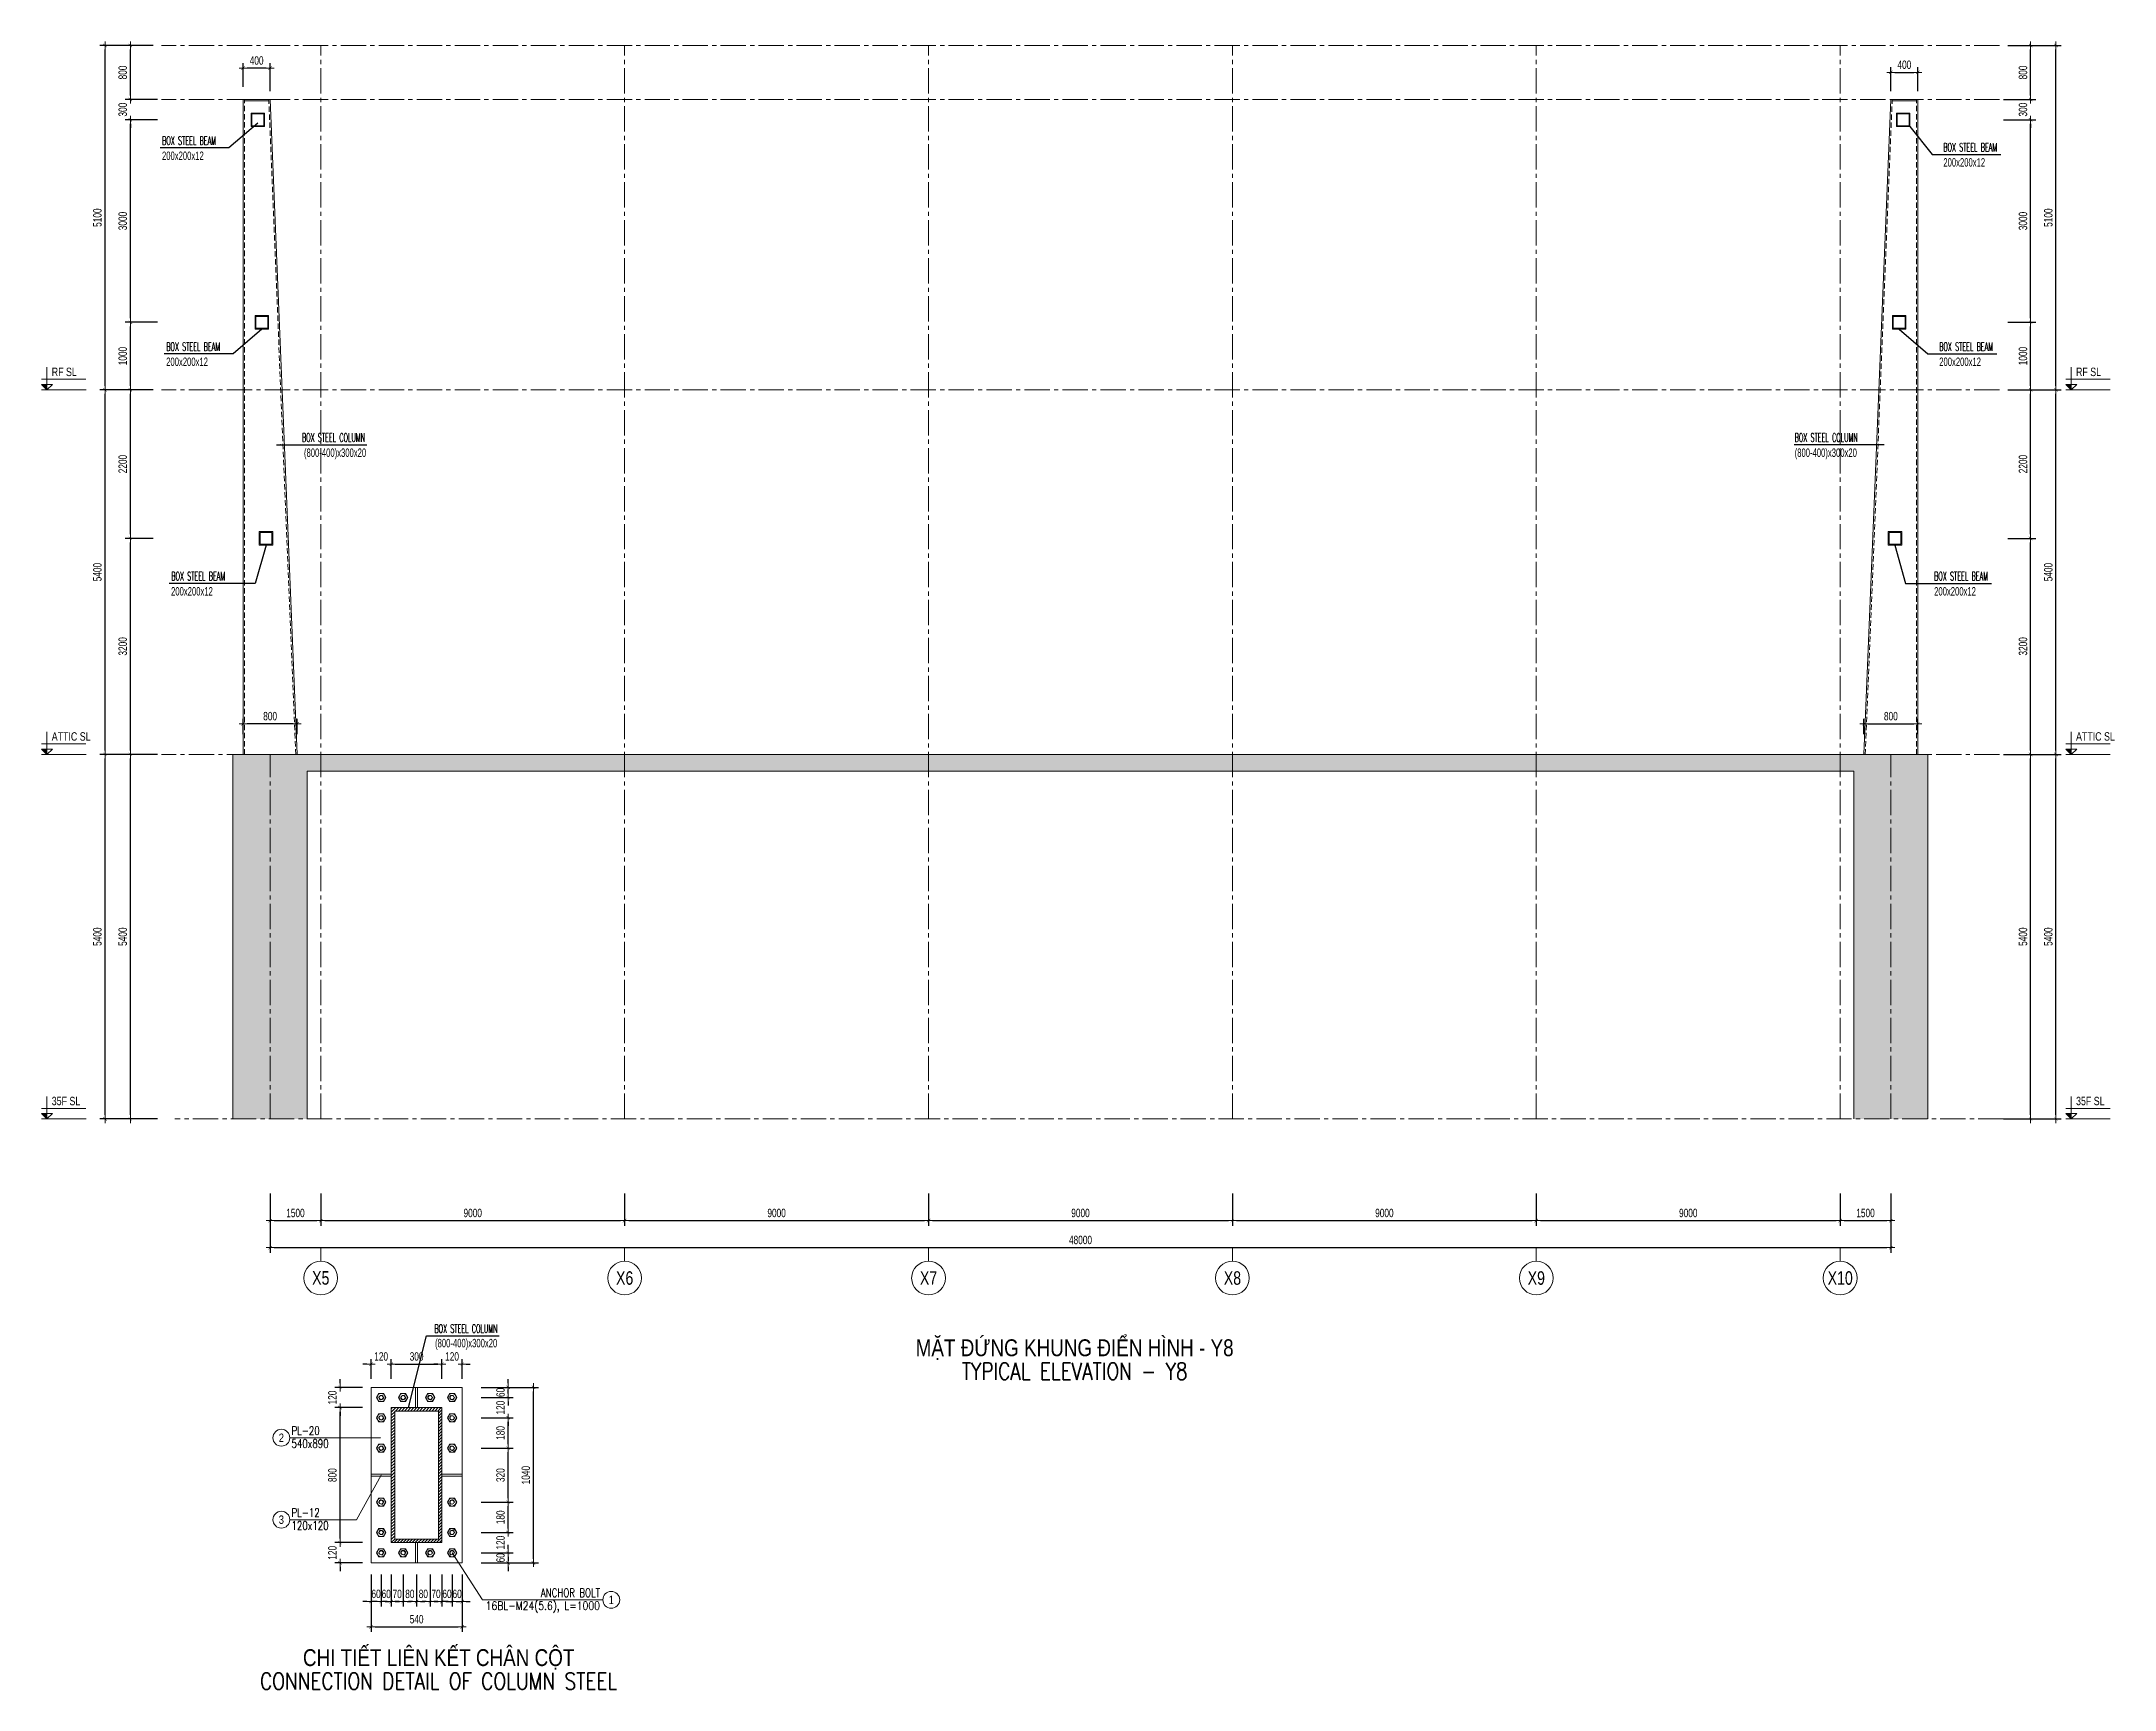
# Model space of a CAD drawing. Header units: millimetres. Extents: x 239606 to 473981, y -27658 to 23850.
# Drawn here: x 412584 to 473981, y -26843 to 21980 of the extents above; entities that cross this region are included whole.
import ezdxf
from ezdxf.enums import TextEntityAlignment as Align

# ---------------------------------------------------------------- set-up
doc = ezdxf.new("R2010")
doc.units = ezdxf.units.MM
doc.linetypes.add('CENTER2', pattern=[1.125, 0.75, -0.125, 0.125, -0.125])
doc.linetypes.add('HIDDEN2', pattern=[4.7625, 3.175, -1.5875])
doc.layers.get('0').update_dxf_attribs({"lineweight": 20})
doc.layers.get('Defpoints').update_dxf_attribs({"color": 151, "lineweight": 9})
for name, color, linetype, lineweight in [('NDC_S-BEAM-NAME-VERT', 7, 'Continuous', 20), ('NDC_S-COLS-STEL', 2, 'Continuous', 20), ('NDC_S-DIMS', 1, 'Continuous', 15), ('NDC_S-TEXT-VIE', 7, 'Continuous', 20), ('NDC_S_ANNO', 7, 'Continuous', 20), ('NDC_S_AXIS', 5, 'CENTER2', 13), ('NDC_S_CONTINUOUS', 3, 'Continuous', 20), ('NDC_S_DIM', 1, 'Continuous', 15), ('NDC_S_ENG TEXT', 2, 'Continuous', 20), ('NDC_S_ENG TITLE', 3, 'Continuous', 20), ('NDC_S_HATCH MATERIAL', 8, 'Continuous', 13), ('NDC_S_SLAB', 2, 'Continuous', 20), ('NDC_S_SYMBOL', 1, 'Continuous', 15), ('NDC_S_TEXT SYMBOL', 7, 'Continuous', 20), ('NDC_S_VN TEXT', 7, 'Continuous', 20), ('NDC_S_VN TITLE', 6, 'Continuous', 35)]:
    doc.layers.add(name, color=color, linetype=linetype, lineweight=lineweight)
doc.styles.add('ARIAL', font='arial.ttf', dxfattribs={"width": 0.8})
doc.styles.add('NDC_ANNO', font='', dxfattribs={"width": 0.8})
doc.styles.add('NDC_DIM', font='', dxfattribs={"width": 0.75})
doc.styles.add('NDC_EN TXT', font='romans.shx', dxfattribs={"width": 0.8})
doc.styles.add('NDC_VIE TXT', font='arial.ttf', dxfattribs={"width": 0.8})
doc.styles.get('NDC_ANNO').set_extended_font_data('Dotum')
doc.styles.get('NDC_DIM').set_extended_font_data('Dotum')
doc.dimstyles.new('NDC_dim_100', dxfattribs={"dimscale": 100, "dimtxt": 2.5, "dimasz": 1.2, "dimexe": 1.5, "dimexo": 2.5, "dimgap": 1, "dimtad": 1, "dimdec": 0, "dimzin": 0, "dimdsep": 46, "dimtxsty": 'NDC_DIM', "dimblk": 'DIMMARK', "dimcen": 0.09, "dimdle": 1.2, "dimclrd": 1, "dimclre": 1, "dimclrt": 3, "dimadec": 0, "dimazin": 0, "dimtfac": 1, "dimtdec": 0, "dimtix": 1, "dimtofl": 0, "dimtmove": 0, "dimatfit": 3, "dimfxl": 8, "dimfxlon": 1, "dimtolj": 1, "dimtzin": 0, "dimarcsym": 0})
doc.dimstyles.new('NDC_dim_75', dxfattribs={"dimscale": 75, "dimtxt": 2.5, "dimasz": 1.5, "dimexe": 1.5, "dimexo": 2.5, "dimgap": 1, "dimtad": 1, "dimdec": 0, "dimrnd": 0.001, "dimzin": 0, "dimdsep": 46, "dimtxsty": 'NDC_DIM', "dimblk": 'DIMMARK', "dimcen": 0, "dimdle": 1.2, "dimclrd": 256, "dimclre": 256, "dimclrt": 3, "dimadec": 0, "dimazin": 0, "dimtfac": 1, "dimtdec": 0, "dimtix": 1, "dimtofl": 0, "dimtmove": 2, "dimatfit": 3, "dimfxl": 6, "dimfxlon": 1, "dimtolj": 1, "dimtzin": 0, "dimlwd": -1, "dimlwe": -1, "dimarcsym": 0})

msp = doc.modelspace()

# ---------------------------------------------------------------- texts
at = {"layer": 'NDC_S_ENG TEXT'}
for s, style, width, p in [('BOX STEEL BEAM', 'NDC_EN TXT', 0.5, (416158.4, 18916.6)), ('200x200x12', 'NDC_VIE TXT', 0.65, (416153.1, 18467.5)), ('200x200x12', 'NDC_VIE TXT', 0.65, (468910.5, 18271.5)), ('BOX STEEL BEAM', 'NDC_EN TXT', 0.5, (468910.5, 18720.5)), ('BOX STEEL BEAM', 'NDC_EN TXT', 0.5, (416280.3, 12814.8)), ('BOX STEEL BEAM', 'NDC_EN TXT', 0.5, (468788.6, 12814.8)), ('200x200x12', 'NDC_VIE TXT', 0.65, (416277.6, 12365.7)), ('200x200x12', 'NDC_VIE TXT', 0.65, (468788.6, 12365.7)), ('BOX STEEL COLUMN', 'NDC_EN TXT', 0.5, (420299.1, 10121.5)), ('(800-400)x300x20', 'NDC_VIE TXT', 0.65, (420358.4, 9672.5)), ('(800-400)x300x20', 'NDC_VIE TXT', 0.65, (464507.9, 9672.5)), ('BOX STEEL COLUMN', 'NDC_EN TXT', 0.5, (464507.9, 10121.5)), ('BOX STEEL BEAM', 'NDC_EN TXT', 0.5, (416430.4, 6014.8)), ('BOX STEEL BEAM', 'NDC_EN TXT', 0.5, (468638.4, 6014.8)), ('200x200x12', 'NDC_VIE TXT', 0.65, (416422.2, 5565.7)), ('200x200x12', 'NDC_VIE TXT', 0.65, (468638.4, 5565.7)), ('BOX STEEL COLUMN', 'NDC_EN TXT', 0.5, (424222, -16276.3)), ('(800-400)x300x20', 'NDC_VIE TXT', 0.65, (424240.3, -16704.8))]:
    msp.add_text(s, height=250, dxfattribs=dict(at, style=style, width=width)).set_placement(p)

# ---------------------------------------------------------------- blocks, each defined once
blk = doc.blocks.new('DIMMARK')
at = {"layer": 'NDC_S_DIM', "color": 1}
blk.add_line((-1.5, 0), (1, 0), dxfattribs=at)
at = {"layer": 'NDC_S_DIM', "color": 2, "const_width": 0.1}
blk.add_lwpolyline([(-0.42, -0.42), (0.42, 0.42)], dxfattribs=at)
blk = doc.blocks.new('*D39')
at = {"layer": 'Defpoints', "color": 0, "ltscale": 100, "transparency": 16777216}
for p in [(470574, 7260), (471495, 7260), (470574, 860)]:
    blk.add_point(p, dxfattribs=at)
at = {"layer": 'NDC_S_DIM', "color": 1, "lineweight": -2, "ltscale": 100, "transparency": 16777216}
for p, q in [((470824, 7260), (471645, 7260)), ((471495, 980), (471495, 7140)), ((470824, 860), (471645, 860))]:
    blk.add_line(p, q, dxfattribs=at)
at = {"layer": 'NDC_S_DIM', "color": 1, "lineweight": -2, "ltscale": 100, "transparency": 16777216, "xscale": 120, "yscale": 120, "zscale": 120}
for p, rotation in [((471495, 7260), 90), ((471495, 860), 270)]:
    blk.add_blockref('DIMMARK', p, dxfattribs=dict(at, rotation=rotation))
at = {"layer": 'NDC_S_DIM', "color": 3, "ltscale": 100, "transparency": 16777216, "insert": (471270, 4060), "char_height": 250, "attachment_point": 5, "rotation": 90, "style": 'NDC_DIM'}
blk.add_mtext('\\A1;3200', dxfattribs=at)
blk = doc.blocks.new('*D40')
at = {"layer": 'Defpoints', "color": 0, "ltscale": 100, "transparency": 16777216}
for p in [(470574, 11660), (471495, 11660), (470574, 7260)]:
    blk.add_point(p, dxfattribs=at)
at = {"layer": 'NDC_S_DIM', "color": 1, "lineweight": -2, "ltscale": 100, "transparency": 16777216}
for p, q in [((470824, 11660), (471645, 11660)), ((471495, 7380), (471495, 11540)), ((470824, 7260), (471645, 7260))]:
    blk.add_line(p, q, dxfattribs=at)
at = {"layer": 'NDC_S_DIM', "color": 1, "lineweight": -2, "ltscale": 100, "transparency": 16777216, "xscale": 120, "yscale": 120, "zscale": 120}
for p, rotation in [((471495, 11660), 90), ((471495, 7260), 270)]:
    blk.add_blockref('DIMMARK', p, dxfattribs=dict(at, rotation=rotation))
at = {"layer": 'NDC_S_DIM', "color": 3, "ltscale": 100, "transparency": 16777216, "insert": (471270, 9460), "char_height": 250, "attachment_point": 5, "rotation": 90, "style": 'NDC_DIM'}
blk.add_mtext('\\A1;2200', dxfattribs=at)
blk = doc.blocks.new('*D41')
at = {"layer": 'Defpoints', "color": 0, "ltscale": 100, "transparency": 16777216}
for p in [(470574, 13660), (471495, 13660), (470574, 11660)]:
    blk.add_point(p, dxfattribs=at)
at = {"layer": 'NDC_S_DIM', "color": 1, "lineweight": -2, "ltscale": 100, "transparency": 16777216}
for p, q in [((470824, 13660), (471645, 13660)), ((471495, 11780), (471495, 13540)), ((470824, 11660), (471645, 11660))]:
    blk.add_line(p, q, dxfattribs=at)
at = {"layer": 'NDC_S_DIM', "color": 1, "lineweight": -2, "ltscale": 100, "transparency": 16777216, "xscale": 120, "yscale": 120, "zscale": 120}
for p, rotation in [((471495, 13660), 90), ((471495, 11660), 270)]:
    blk.add_blockref('DIMMARK', p, dxfattribs=dict(at, rotation=rotation))
at = {"layer": 'NDC_S_DIM', "color": 3, "ltscale": 100, "transparency": 16777216, "insert": (471270, 12660), "char_height": 250, "attachment_point": 5, "rotation": 90, "style": 'NDC_DIM'}
blk.add_mtext('\\A1;1000', dxfattribs=at)
blk = doc.blocks.new('*D42')
at = {"layer": 'Defpoints', "color": 0, "ltscale": 100, "transparency": 16777216}
for p in [(470574, 11660), (472245, 11660), (470574, 860)]:
    blk.add_point(p, dxfattribs=at)
at = {"layer": 'NDC_S_DIM', "color": 1, "lineweight": -2, "ltscale": 100, "transparency": 16777216}
for p, q in [((471445, 11660), (472395, 11660)), ((472245, 980), (472245, 11540)), ((471445, 860), (472395, 860))]:
    blk.add_line(p, q, dxfattribs=at)
at = {"layer": 'NDC_S_DIM', "color": 1, "lineweight": -2, "ltscale": 100, "transparency": 16777216, "xscale": 120, "yscale": 120, "zscale": 120}
for p, rotation in [((472245, 11660), 90), ((472245, 860), 270)]:
    blk.add_blockref('DIMMARK', p, dxfattribs=dict(at, rotation=rotation))
at = {"layer": 'NDC_S_DIM', "color": 3, "ltscale": 100, "transparency": 16777216, "insert": (472020, 6260), "char_height": 250, "attachment_point": 5, "rotation": 90, "style": 'NDC_DIM'}
blk.add_mtext('\\A1;5400', dxfattribs=at)
blk = doc.blocks.new('*D43')
at = {"layer": 'Defpoints', "color": 0, "ltscale": 100, "transparency": 16777216}
for p in [(470574, 21860), (472245, 21860), (470574, 11660)]:
    blk.add_point(p, dxfattribs=at)
at = {"layer": 'NDC_S_DIM', "color": 1, "lineweight": -2, "ltscale": 100, "transparency": 16777216}
for p, q in [((471445, 21860), (472395, 21860)), ((472245, 11780), (472245, 21740)), ((471445, 11660), (472395, 11660))]:
    blk.add_line(p, q, dxfattribs=at)
at = {"layer": 'NDC_S_DIM', "color": 1, "lineweight": -2, "ltscale": 100, "transparency": 16777216, "xscale": 120, "yscale": 120, "zscale": 120}
for p, rotation in [((472245, 21860), 90), ((472245, 11660), 270)]:
    blk.add_blockref('DIMMARK', p, dxfattribs=dict(at, rotation=rotation))
at = {"layer": 'NDC_S_DIM', "color": 3, "ltscale": 100, "transparency": 16777216, "insert": (472020, 16760), "char_height": 250, "attachment_point": 5, "rotation": 90, "style": 'NDC_DIM'}
blk.add_mtext('\\A1;5100', dxfattribs=at)
blk = doc.blocks.new('kata_block_CT')
at = {"layer": 'NDC_S_ANNO'}
blk.add_hatch(color=3, dxfattribs=at).paths.add_polyline_path([(0, 1.6), (-1.61, 1.6), (0, 0)])
at = {"layer": 'NDC_S_ANNO', "ltscale": 50}
h = blk.add_hatch(dxfattribs=at)
h.set_pattern_fill('ANSI31', color=256, scale=1.406, style=0)
h.paths.add_polyline_path([(0, 1.6), (0, 0), (1.61, 1.6)])
for p, q in [((11.56, 0), (-1.64, 0)), ((-1.59, 3.14), (11.47, 3.14))]:
    blk.add_line(p, q, dxfattribs=at)
for points in [[(0, 6.69), (0, 0)], [(0, 0), (-1.61, 1.6), (0, 1.6)], [(0, 0), (1.61, 1.6), (0, 1.6)]]:
    blk.add_lwpolyline(points, dxfattribs=at)
at = {"layer": 'NDC_S_ANNO', "color": 8, "ltscale": 50}
blk.add_lwpolyline([(0, 0), (-1.61, 1.6), (0, 1.6)], dxfattribs=at)
at = {"layer": 'NDC_S_TEXT SYMBOL', "color": 3, "style": 'NDC_ANNO', "width": 0.8}
blk.add_attdef('CT', (1.41, 4.07), '', height=2.5, dxfattribs=at)
blk = doc.blocks.new('*D44')
at = {"layer": 'Defpoints', "color": 0, "ltscale": 100, "transparency": 16777216}
for p in [(468156, 21063), (467356, 20260), (468156, 20260)]:
    blk.add_point(p, dxfattribs=at)
at = {"layer": 'NDC_S_DIM', "color": 1, "lineweight": -2, "ltscale": 100, "transparency": 16777216}
for p, q in [((467356, 20510), (467356, 21213)), ((467476, 21063), (468036, 21063)), ((468156, 20510), (468156, 21213))]:
    blk.add_line(p, q, dxfattribs=at)
at = {"layer": 'NDC_S_DIM', "color": 1, "lineweight": -2, "ltscale": 100, "transparency": 16777216, "xscale": 120, "yscale": 120, "zscale": 120, "rotation": 180}
blk.add_blockref('DIMMARK', (467356, 21063), dxfattribs=at)
at = {"layer": 'NDC_S_DIM', "color": 1, "lineweight": -2, "ltscale": 100, "transparency": 16777216, "xscale": 120, "yscale": 120, "zscale": 120}
blk.add_blockref('DIMMARK', (468156, 21063), dxfattribs=at)
at = {"layer": 'NDC_S_DIM', "color": 3, "ltscale": 100, "transparency": 16777216, "insert": (467756, 21288), "char_height": 250, "attachment_point": 5, "style": 'NDC_DIM'}
blk.add_mtext('\\A1;400', dxfattribs=at)
blk = doc.blocks.new('*D45')
at = {"layer": 'Defpoints', "color": 0, "ltscale": 100, "transparency": 16777216}
for p in [(468156, 1766), (466556, 1206), (468156, 1206)]:
    blk.add_point(p, dxfattribs=at)
at = {"layer": 'NDC_S_DIM', "color": 1, "lineweight": -2, "ltscale": 100, "transparency": 16777216}
for p, q in [((466556, 1456), (466556, 1916)), ((468156, 1456), (468156, 1916)), ((466676, 1766), (468036, 1766))]:
    blk.add_line(p, q, dxfattribs=at)
at = {"layer": 'NDC_S_DIM', "color": 1, "lineweight": -2, "ltscale": 100, "transparency": 16777216, "xscale": 120, "yscale": 120, "zscale": 120, "rotation": 180}
blk.add_blockref('DIMMARK', (466556, 1766), dxfattribs=at)
at = {"layer": 'NDC_S_DIM', "color": 1, "lineweight": -2, "ltscale": 100, "transparency": 16777216, "xscale": 120, "yscale": 120, "zscale": 120}
blk.add_blockref('DIMMARK', (468156, 1766), dxfattribs=at)
at = {"layer": 'NDC_S_DIM', "color": 3, "ltscale": 100, "transparency": 16777216, "insert": (467356, 1991), "char_height": 250, "attachment_point": 5, "style": 'NDC_DIM'}
blk.add_mtext('\\A1;800', dxfattribs=at)
blk = doc.blocks.new('*D46')
at = {"layer": 'Defpoints', "color": 0, "ltscale": 100, "transparency": 16777216}
for p in [(467722, 19660), (471495, 19660), (470574, 13660)]:
    blk.add_point(p, dxfattribs=at)
at = {"layer": 'NDC_S_DIM', "color": 1, "lineweight": -2, "ltscale": 100, "transparency": 16777216}
for p, q in [((470695, 19660), (471645, 19660)), ((471495, 13780), (471495, 19540)), ((470824, 13660), (471645, 13660))]:
    blk.add_line(p, q, dxfattribs=at)
at = {"layer": 'NDC_S_DIM', "color": 1, "lineweight": -2, "ltscale": 100, "transparency": 16777216, "xscale": 120, "yscale": 120, "zscale": 120}
for p, rotation in [((471495, 19660), 90), ((471495, 13660), 270)]:
    blk.add_blockref('DIMMARK', p, dxfattribs=dict(at, rotation=rotation))
at = {"layer": 'NDC_S_DIM', "color": 3, "ltscale": 100, "transparency": 16777216, "insert": (471270, 16660), "char_height": 250, "attachment_point": 5, "rotation": 90, "style": 'NDC_DIM'}
blk.add_mtext('\\A1;3000', dxfattribs=at)
blk = doc.blocks.new('*D47')
at = {"layer": 'Defpoints', "color": 0, "ltscale": 100, "transparency": 16777216}
for p in [(470574, 21860), (471495, 21860), (470574, 20260)]:
    blk.add_point(p, dxfattribs=at)
at = {"layer": 'NDC_S_DIM', "color": 1, "lineweight": -2, "ltscale": 100, "transparency": 16777216}
for p, q in [((470824, 21860), (471645, 21860)), ((471495, 20380), (471495, 21740)), ((470824, 20260), (471645, 20260))]:
    blk.add_line(p, q, dxfattribs=at)
at = {"layer": 'NDC_S_DIM', "color": 1, "lineweight": -2, "ltscale": 100, "transparency": 16777216, "xscale": 120, "yscale": 120, "zscale": 120}
for p, rotation in [((471495, 21860), 90), ((471495, 20260), 270)]:
    blk.add_blockref('DIMMARK', p, dxfattribs=dict(at, rotation=rotation))
at = {"layer": 'NDC_S_DIM', "color": 3, "ltscale": 100, "transparency": 16777216, "insert": (471270, 21060), "char_height": 250, "attachment_point": 5, "rotation": 90, "style": 'NDC_DIM'}
blk.add_mtext('\\A1;800', dxfattribs=at)
blk = doc.blocks.new('Drawing name_symbol')
at = {"layer": 'NDC_S_ENG TITLE', "style": 'NDC_EN TXT', "width": 0.8}
blk.add_attdef('SECTDET1', text='', height=5, dxfattribs=at).set_placement((0, 1.01), align=Align.CENTER)
at = {"layer": 'NDC_S_TEXT SYMBOL', "lineweight": 25, "style": 'NDC_ANNO', "width": 0.8}
blk.add_attdef('SSCALE', text='', height=2.5, dxfattribs=at).set_placement((0, -4), align=Align.CENTER)
at = {"layer": 'NDC_S_VN TITLE', "style": 'NDC_VIE TXT', "width": 0.8}
blk.add_attdef('SECTDET2', text='', height=5, dxfattribs=at).set_placement((0, 7.97), align=Align.CENTER)
blk = doc.blocks.new('*D48')
at = {"layer": 'Defpoints', "color": 0, "ltscale": 200, "transparency": 16777216}
for p in [(419356, -9940), (467356, -9940), (467356, -13751)]:
    blk.add_point(p, dxfattribs=at)
at = {"layer": 'NDC_S_DIM', "color": 1, "lineweight": -2, "ltscale": 200, "transparency": 16777216}
for p, q in [((419356, -12951), (419356, -13901)), ((467356, -12951), (467356, -13901)), ((419476, -13751), (467236, -13751))]:
    blk.add_line(p, q, dxfattribs=at)
at = {"layer": 'NDC_S_DIM', "color": 1, "lineweight": -2, "ltscale": 200, "transparency": 16777216, "xscale": 120, "yscale": 120, "zscale": 120, "rotation": 180}
blk.add_blockref('DIMMARK', (419356, -13751), dxfattribs=at)
at = {"layer": 'NDC_S_DIM', "color": 1, "lineweight": -2, "ltscale": 200, "transparency": 16777216, "xscale": 120, "yscale": 120, "zscale": 120}
blk.add_blockref('DIMMARK', (467356, -13751), dxfattribs=at)
at = {"layer": 'NDC_S_DIM', "color": 3, "ltscale": 200, "transparency": 16777216, "insert": (443356, -13526), "char_height": 250, "attachment_point": 5, "style": 'NDC_DIM'}
blk.add_mtext('\\A1;48000', dxfattribs=at)
blk = doc.blocks.new('*D49')
at = {"layer": 'Defpoints', "color": 0, "ltscale": 200, "transparency": 16777216}
for p in [(429856, -9940), (438856, -9940), (438856, -12951)]:
    blk.add_point(p, dxfattribs=at)
at = {"layer": 'NDC_S_DIM', "color": 1, "lineweight": -2, "ltscale": 200, "transparency": 16777216}
for p, q in [((429856, -12151), (429856, -13101)), ((438856, -12151), (438856, -13101)), ((429976, -12951), (438736, -12951))]:
    blk.add_line(p, q, dxfattribs=at)
at = {"layer": 'NDC_S_DIM', "color": 1, "lineweight": -2, "ltscale": 200, "transparency": 16777216, "xscale": 120, "yscale": 120, "zscale": 120, "rotation": 180}
blk.add_blockref('DIMMARK', (429856, -12951), dxfattribs=at)
at = {"layer": 'NDC_S_DIM', "color": 1, "lineweight": -2, "ltscale": 200, "transparency": 16777216, "xscale": 120, "yscale": 120, "zscale": 120}
blk.add_blockref('DIMMARK', (438856, -12951), dxfattribs=at)
at = {"layer": 'NDC_S_DIM', "color": 3, "ltscale": 200, "transparency": 16777216, "insert": (434356, -12726), "char_height": 250, "attachment_point": 5, "style": 'NDC_DIM'}
blk.add_mtext('\\A1;9000', dxfattribs=at)
blk = doc.blocks.new('*U8')
at = {"layer": 'NDC_S_SYMBOL'}
blk.add_line((0, 5), (0, 9), dxfattribs=at)
blk.add_circle((0, 0), 5, dxfattribs=at)
at = {"layer": 'NDC_S_TEXT SYMBOL', "color": 7, "style": 'NDC_ANNO', "width": 0.8}
blk.add_attdef('GRID', text='', height=4, dxfattribs=at).set_placement((0, 0), align=Align.MIDDLE)
blk = doc.blocks.new('*D50')
at = {"layer": 'Defpoints', "color": 0, "ltscale": 200, "transparency": 16777216}
for p in [(420856, -9940), (429856, -9940), (429856, -12951)]:
    blk.add_point(p, dxfattribs=at)
at = {"layer": 'NDC_S_DIM', "color": 1, "lineweight": -2, "ltscale": 200, "transparency": 16777216}
for p, q in [((420856, -12151), (420856, -13101)), ((429856, -12151), (429856, -13101)), ((420976, -12951), (429736, -12951))]:
    blk.add_line(p, q, dxfattribs=at)
at = {"layer": 'NDC_S_DIM', "color": 1, "lineweight": -2, "ltscale": 200, "transparency": 16777216, "xscale": 120, "yscale": 120, "zscale": 120, "rotation": 180}
blk.add_blockref('DIMMARK', (420856, -12951), dxfattribs=at)
at = {"layer": 'NDC_S_DIM', "color": 1, "lineweight": -2, "ltscale": 200, "transparency": 16777216, "xscale": 120, "yscale": 120, "zscale": 120}
blk.add_blockref('DIMMARK', (429856, -12951), dxfattribs=at)
at = {"layer": 'NDC_S_DIM', "color": 3, "ltscale": 200, "transparency": 16777216, "insert": (425356, -12726), "char_height": 250, "attachment_point": 5, "style": 'NDC_DIM'}
blk.add_mtext('\\A1;9000', dxfattribs=at)
blk = doc.blocks.new('*D51')
at = {"layer": 'Defpoints', "color": 0, "ltscale": 100, "transparency": 16777216}
for p in [(419356, -9940), (420856, -9940), (420856, -12951)]:
    blk.add_point(p, dxfattribs=at)
at = {"layer": 'NDC_S_DIM', "color": 1, "lineweight": -2, "ltscale": 100, "transparency": 16777216}
for p, q in [((419356, -12151), (419356, -13101)), ((420856, -12151), (420856, -13101)), ((419476, -12951), (420736, -12951))]:
    blk.add_line(p, q, dxfattribs=at)
at = {"layer": 'NDC_S_DIM', "color": 1, "lineweight": -2, "ltscale": 100, "transparency": 16777216, "xscale": 120, "yscale": 120, "zscale": 120, "rotation": 180}
blk.add_blockref('DIMMARK', (419356, -12951), dxfattribs=at)
at = {"layer": 'NDC_S_DIM', "color": 1, "lineweight": -2, "ltscale": 100, "transparency": 16777216, "xscale": 120, "yscale": 120, "zscale": 120}
blk.add_blockref('DIMMARK', (420856, -12951), dxfattribs=at)
at = {"layer": 'NDC_S_DIM', "color": 3, "ltscale": 100, "transparency": 16777216, "insert": (420106, -12726), "char_height": 250, "attachment_point": 5, "style": 'NDC_DIM'}
blk.add_mtext('\\A1;1500', dxfattribs=at)
blk = doc.blocks.new('*D52')
at = {"layer": 'Defpoints', "color": 0, "ltscale": 200, "transparency": 16777216}
for p in [(438856, -9940), (447856, -9940), (447856, -12951)]:
    blk.add_point(p, dxfattribs=at)
at = {"layer": 'NDC_S_DIM', "color": 1, "lineweight": -2, "ltscale": 200, "transparency": 16777216}
for p, q in [((438856, -12151), (438856, -13101)), ((447856, -12151), (447856, -13101)), ((438976, -12951), (447736, -12951))]:
    blk.add_line(p, q, dxfattribs=at)
at = {"layer": 'NDC_S_DIM', "color": 1, "lineweight": -2, "ltscale": 200, "transparency": 16777216, "xscale": 120, "yscale": 120, "zscale": 120, "rotation": 180}
blk.add_blockref('DIMMARK', (438856, -12951), dxfattribs=at)
at = {"layer": 'NDC_S_DIM', "color": 1, "lineweight": -2, "ltscale": 200, "transparency": 16777216, "xscale": 120, "yscale": 120, "zscale": 120}
blk.add_blockref('DIMMARK', (447856, -12951), dxfattribs=at)
at = {"layer": 'NDC_S_DIM', "color": 3, "ltscale": 200, "transparency": 16777216, "insert": (443356, -12726), "char_height": 250, "attachment_point": 5, "style": 'NDC_DIM'}
blk.add_mtext('\\A1;9000', dxfattribs=at)
blk = doc.blocks.new('*D53')
at = {"layer": 'Defpoints', "color": 0, "ltscale": 200, "transparency": 16777216}
for p in [(447856, -9940), (456856, -9940), (456856, -12951)]:
    blk.add_point(p, dxfattribs=at)
at = {"layer": 'NDC_S_DIM', "color": 1, "lineweight": -2, "ltscale": 200, "transparency": 16777216}
for p, q in [((447856, -12151), (447856, -13101)), ((456856, -12151), (456856, -13101)), ((447976, -12951), (456736, -12951))]:
    blk.add_line(p, q, dxfattribs=at)
at = {"layer": 'NDC_S_DIM', "color": 1, "lineweight": -2, "ltscale": 200, "transparency": 16777216, "xscale": 120, "yscale": 120, "zscale": 120, "rotation": 180}
blk.add_blockref('DIMMARK', (447856, -12951), dxfattribs=at)
at = {"layer": 'NDC_S_DIM', "color": 1, "lineweight": -2, "ltscale": 200, "transparency": 16777216, "xscale": 120, "yscale": 120, "zscale": 120}
blk.add_blockref('DIMMARK', (456856, -12951), dxfattribs=at)
at = {"layer": 'NDC_S_DIM', "color": 3, "ltscale": 200, "transparency": 16777216, "insert": (452356, -12726), "char_height": 250, "attachment_point": 5, "style": 'NDC_DIM'}
blk.add_mtext('\\A1;9000', dxfattribs=at)
blk = doc.blocks.new('*D54')
at = {"layer": 'Defpoints', "color": 0, "ltscale": 200, "transparency": 16777216}
for p in [(456856, -9940), (465856, -9940), (465856, -12951)]:
    blk.add_point(p, dxfattribs=at)
at = {"layer": 'NDC_S_DIM', "color": 1, "lineweight": -2, "ltscale": 200, "transparency": 16777216}
for p, q in [((456856, -12151), (456856, -13101)), ((465856, -12151), (465856, -13101)), ((456976, -12951), (465736, -12951))]:
    blk.add_line(p, q, dxfattribs=at)
at = {"layer": 'NDC_S_DIM', "color": 1, "lineweight": -2, "ltscale": 200, "transparency": 16777216, "xscale": 120, "yscale": 120, "zscale": 120, "rotation": 180}
blk.add_blockref('DIMMARK', (456856, -12951), dxfattribs=at)
at = {"layer": 'NDC_S_DIM', "color": 1, "lineweight": -2, "ltscale": 200, "transparency": 16777216, "xscale": 120, "yscale": 120, "zscale": 120}
blk.add_blockref('DIMMARK', (465856, -12951), dxfattribs=at)
at = {"layer": 'NDC_S_DIM', "color": 3, "ltscale": 200, "transparency": 16777216, "insert": (461356, -12726), "char_height": 250, "attachment_point": 5, "style": 'NDC_DIM'}
blk.add_mtext('\\A1;9000', dxfattribs=at)
blk = doc.blocks.new('*D55')
at = {"layer": 'Defpoints', "color": 0, "ltscale": 100, "transparency": 16777216}
for p in [(465856, -9940), (467356, -9940), (467356, -12951)]:
    blk.add_point(p, dxfattribs=at)
at = {"layer": 'NDC_S_DIM', "color": 1, "lineweight": -2, "ltscale": 100, "transparency": 16777216}
for p, q in [((465856, -12151), (465856, -13101)), ((467356, -12151), (467356, -13101)), ((465976, -12951), (467236, -12951))]:
    blk.add_line(p, q, dxfattribs=at)
at = {"layer": 'NDC_S_DIM', "color": 1, "lineweight": -2, "ltscale": 100, "transparency": 16777216, "xscale": 120, "yscale": 120, "zscale": 120, "rotation": 180}
blk.add_blockref('DIMMARK', (465856, -12951), dxfattribs=at)
at = {"layer": 'NDC_S_DIM', "color": 1, "lineweight": -2, "ltscale": 100, "transparency": 16777216, "xscale": 120, "yscale": 120, "zscale": 120}
blk.add_blockref('DIMMARK', (467356, -12951), dxfattribs=at)
at = {"layer": 'NDC_S_DIM', "color": 3, "ltscale": 100, "transparency": 16777216, "insert": (466606, -12726), "char_height": 250, "attachment_point": 5, "style": 'NDC_DIM'}
blk.add_mtext('\\A1;1500', dxfattribs=at)
blk = doc.blocks.new('*D107')
at = {"layer": 'Defpoints', "color": 0, "ltscale": 100, "transparency": 16777216}
for p in [(470574, 860), (472245, 860), (470574, -9940)]:
    blk.add_point(p, dxfattribs=at)
at = {"layer": 'NDC_S_DIM', "color": 1, "lineweight": -2, "ltscale": 100, "transparency": 16777216}
for p, q in [((471445, 860), (472395, 860)), ((472245, -9820), (472245, 740)), ((471445, -9940), (472395, -9940))]:
    blk.add_line(p, q, dxfattribs=at)
at = {"layer": 'NDC_S_DIM', "color": 1, "lineweight": -2, "ltscale": 100, "transparency": 16777216, "xscale": 120, "yscale": 120, "zscale": 120}
for p, rotation in [((472245, 860), 90), ((472245, -9940), 270)]:
    blk.add_blockref('DIMMARK', p, dxfattribs=dict(at, rotation=rotation))
at = {"layer": 'NDC_S_DIM', "color": 3, "ltscale": 100, "transparency": 16777216, "insert": (472020, -4540), "char_height": 250, "attachment_point": 5, "rotation": 90, "style": 'NDC_DIM'}
blk.add_mtext('\\A1;5400', dxfattribs=at)
blk = doc.blocks.new('*D108')
at = {"layer": 'Defpoints', "color": 0, "ltscale": 100, "transparency": 16777216}
for p in [(415216, 7260), (416138, 7260), (416138, 860)]:
    blk.add_point(p, dxfattribs=at)
at = {"layer": 'NDC_S_DIM', "color": 1, "lineweight": -2, "ltscale": 100, "transparency": 16777216}
for p, q in [((415888, 7260), (415066, 7260)), ((415216, 980), (415216, 7140)), ((415888, 860), (415066, 860))]:
    blk.add_line(p, q, dxfattribs=at)
at = {"layer": 'NDC_S_DIM', "color": 1, "lineweight": -2, "ltscale": 100, "transparency": 16777216, "xscale": 120, "yscale": 120, "zscale": 120}
for p, rotation in [((415216, 7260), 90), ((415216, 860), 270)]:
    blk.add_blockref('DIMMARK', p, dxfattribs=dict(at, rotation=rotation))
at = {"layer": 'NDC_S_DIM', "color": 3, "ltscale": 100, "transparency": 16777216, "insert": (414991, 4060), "char_height": 250, "attachment_point": 5, "rotation": 90, "style": 'NDC_DIM'}
blk.add_mtext('\\A1;3200', dxfattribs=at)
blk = doc.blocks.new('*D109')
at = {"layer": 'Defpoints', "color": 0, "ltscale": 100, "transparency": 16777216}
for p in [(415216, 11660), (416138, 11660), (416138, 7260)]:
    blk.add_point(p, dxfattribs=at)
at = {"layer": 'NDC_S_DIM', "color": 1, "lineweight": -2, "ltscale": 100, "transparency": 16777216}
for p, q in [((415888, 11660), (415066, 11660)), ((415216, 7380), (415216, 11540)), ((415888, 7260), (415066, 7260))]:
    blk.add_line(p, q, dxfattribs=at)
at = {"layer": 'NDC_S_DIM', "color": 1, "lineweight": -2, "ltscale": 100, "transparency": 16777216, "xscale": 120, "yscale": 120, "zscale": 120}
for p, rotation in [((415216, 11660), 90), ((415216, 7260), 270)]:
    blk.add_blockref('DIMMARK', p, dxfattribs=dict(at, rotation=rotation))
at = {"layer": 'NDC_S_DIM', "color": 3, "ltscale": 100, "transparency": 16777216, "insert": (414991, 9460), "char_height": 250, "attachment_point": 5, "rotation": 90, "style": 'NDC_DIM'}
blk.add_mtext('\\A1;2200', dxfattribs=at)
blk = doc.blocks.new('*D110')
at = {"layer": 'Defpoints', "color": 0, "ltscale": 100, "transparency": 16777216}
for p in [(415216, 13660), (416138, 13660), (416138, 11660)]:
    blk.add_point(p, dxfattribs=at)
at = {"layer": 'NDC_S_DIM', "color": 1, "lineweight": -2, "ltscale": 100, "transparency": 16777216}
for p, q in [((415888, 13660), (415066, 13660)), ((415216, 11780), (415216, 13540)), ((415888, 11660), (415066, 11660))]:
    blk.add_line(p, q, dxfattribs=at)
at = {"layer": 'NDC_S_DIM', "color": 1, "lineweight": -2, "ltscale": 100, "transparency": 16777216, "xscale": 120, "yscale": 120, "zscale": 120}
for p, rotation in [((415216, 13660), 90), ((415216, 11660), 270)]:
    blk.add_blockref('DIMMARK', p, dxfattribs=dict(at, rotation=rotation))
at = {"layer": 'NDC_S_DIM', "color": 3, "ltscale": 100, "transparency": 16777216, "insert": (414991, 12660), "char_height": 250, "attachment_point": 5, "rotation": 90, "style": 'NDC_DIM'}
blk.add_mtext('\\A1;1000', dxfattribs=at)
blk = doc.blocks.new('*D111')
at = {"layer": 'Defpoints', "color": 0, "ltscale": 100, "transparency": 16777216}
for p in [(414466, 11660), (416138, 11660), (416138, 860)]:
    blk.add_point(p, dxfattribs=at)
at = {"layer": 'NDC_S_DIM', "color": 1, "lineweight": -2, "ltscale": 100, "transparency": 16777216}
for p, q in [((415266, 11660), (414316, 11660)), ((414466, 980), (414466, 11540)), ((415266, 860), (414316, 860))]:
    blk.add_line(p, q, dxfattribs=at)
at = {"layer": 'NDC_S_DIM', "color": 1, "lineweight": -2, "ltscale": 100, "transparency": 16777216, "xscale": 120, "yscale": 120, "zscale": 120}
for p, rotation in [((414466, 11660), 90), ((414466, 860), 270)]:
    blk.add_blockref('DIMMARK', p, dxfattribs=dict(at, rotation=rotation))
at = {"layer": 'NDC_S_DIM', "color": 3, "ltscale": 100, "transparency": 16777216, "insert": (414241, 6260), "char_height": 250, "attachment_point": 5, "rotation": 90, "style": 'NDC_DIM'}
blk.add_mtext('\\A1;5400', dxfattribs=at)
blk = doc.blocks.new('*D112')
at = {"layer": 'Defpoints', "color": 0, "ltscale": 100, "transparency": 16777216}
for p in [(414466, 21860), (416138, 21860), (416138, 11660)]:
    blk.add_point(p, dxfattribs=at)
at = {"layer": 'NDC_S_DIM', "color": 1, "lineweight": -2, "ltscale": 100, "transparency": 16777216}
for p, q in [((415266, 21860), (414316, 21860)), ((414466, 11780), (414466, 21740)), ((415266, 11660), (414316, 11660))]:
    blk.add_line(p, q, dxfattribs=at)
at = {"layer": 'NDC_S_DIM', "color": 1, "lineweight": -2, "ltscale": 100, "transparency": 16777216, "xscale": 120, "yscale": 120, "zscale": 120}
for p, rotation in [((414466, 21860), 90), ((414466, 11660), 270)]:
    blk.add_blockref('DIMMARK', p, dxfattribs=dict(at, rotation=rotation))
at = {"layer": 'NDC_S_DIM', "color": 3, "ltscale": 100, "transparency": 16777216, "insert": (414241, 16760), "char_height": 250, "attachment_point": 5, "rotation": 90, "style": 'NDC_DIM'}
blk.add_mtext('\\A1;5100', dxfattribs=at)
blk = doc.blocks.new('*D113')
at = {"layer": 'Defpoints', "color": 0, "ltscale": 100, "transparency": 16777216}
for p in [(418556, 21189), (418556, 20385), (419356, 20260)]:
    blk.add_point(p, dxfattribs=at)
at = {"layer": 'NDC_S_DIM', "color": 1, "lineweight": -2, "ltscale": 100, "transparency": 16777216}
for p, q in [((418556, 20635), (418556, 21339)), ((419236, 21189), (418676, 21189)), ((419356, 20510), (419356, 21339))]:
    blk.add_line(p, q, dxfattribs=at)
at = {"layer": 'NDC_S_DIM', "color": 1, "lineweight": -2, "ltscale": 100, "transparency": 16777216, "xscale": 120, "yscale": 120, "zscale": 120, "rotation": 180}
blk.add_blockref('DIMMARK', (418556, 21189), dxfattribs=at)
at = {"layer": 'NDC_S_DIM', "color": 1, "lineweight": -2, "ltscale": 100, "transparency": 16777216, "xscale": 120, "yscale": 120, "zscale": 120}
blk.add_blockref('DIMMARK', (419356, 21189), dxfattribs=at)
at = {"layer": 'NDC_S_DIM', "color": 3, "ltscale": 100, "transparency": 16777216, "insert": (418956, 21414), "char_height": 250, "attachment_point": 5, "style": 'NDC_DIM'}
blk.add_mtext('\\A1;400', dxfattribs=at)
blk = doc.blocks.new('*D114')
at = {"layer": 'Defpoints', "color": 0, "ltscale": 100, "transparency": 16777216}
for p in [(418556, 1766), (418556, 1206), (420156, 1206)]:
    blk.add_point(p, dxfattribs=at)
at = {"layer": 'NDC_S_DIM', "color": 1, "lineweight": -2, "ltscale": 100, "transparency": 16777216}
for p, q in [((418556, 1456), (418556, 1916)), ((420156, 1456), (420156, 1916)), ((420036, 1766), (418676, 1766))]:
    blk.add_line(p, q, dxfattribs=at)
at = {"layer": 'NDC_S_DIM', "color": 1, "lineweight": -2, "ltscale": 100, "transparency": 16777216, "xscale": 120, "yscale": 120, "zscale": 120, "rotation": 180}
blk.add_blockref('DIMMARK', (418556, 1766), dxfattribs=at)
at = {"layer": 'NDC_S_DIM', "color": 1, "lineweight": -2, "ltscale": 100, "transparency": 16777216, "xscale": 120, "yscale": 120, "zscale": 120}
blk.add_blockref('DIMMARK', (420156, 1766), dxfattribs=at)
at = {"layer": 'NDC_S_DIM', "color": 3, "ltscale": 100, "transparency": 16777216, "insert": (419356, 1991), "char_height": 250, "attachment_point": 5, "style": 'NDC_DIM'}
blk.add_mtext('\\A1;800', dxfattribs=at)
blk = doc.blocks.new('*D115')
at = {"layer": 'Defpoints', "color": 0, "ltscale": 100, "transparency": 16777216}
for p in [(415216, 19660), (418556, 19660), (418556, 13660)]:
    blk.add_point(p, dxfattribs=at)
at = {"layer": 'NDC_S_DIM', "color": 1, "lineweight": -2, "ltscale": 100, "transparency": 16777216}
for p, q in [((416016, 19660), (415066, 19660)), ((415216, 13780), (415216, 19540)), ((416016, 13660), (415066, 13660))]:
    blk.add_line(p, q, dxfattribs=at)
at = {"layer": 'NDC_S_DIM', "color": 1, "lineweight": -2, "ltscale": 100, "transparency": 16777216, "xscale": 120, "yscale": 120, "zscale": 120}
for p, rotation in [((415216, 19660), 90), ((415216, 13660), 270)]:
    blk.add_blockref('DIMMARK', p, dxfattribs=dict(at, rotation=rotation))
at = {"layer": 'NDC_S_DIM', "color": 3, "ltscale": 100, "transparency": 16777216, "insert": (414991, 16660), "char_height": 250, "attachment_point": 5, "rotation": 90, "style": 'NDC_DIM'}
blk.add_mtext('\\A1;3000', dxfattribs=at)
blk = doc.blocks.new('*D116')
at = {"layer": 'Defpoints', "color": 0, "ltscale": 100, "transparency": 16777216}
for p in [(415216, 21860), (416138, 21860), (416138, 20260)]:
    blk.add_point(p, dxfattribs=at)
at = {"layer": 'NDC_S_DIM', "color": 1, "lineweight": -2, "ltscale": 100, "transparency": 16777216}
for p, q in [((415888, 21860), (415066, 21860)), ((415216, 20380), (415216, 21740)), ((415888, 20260), (415066, 20260))]:
    blk.add_line(p, q, dxfattribs=at)
at = {"layer": 'NDC_S_DIM', "color": 1, "lineweight": -2, "ltscale": 100, "transparency": 16777216, "xscale": 120, "yscale": 120, "zscale": 120}
for p, rotation in [((415216, 21860), 90), ((415216, 20260), 270)]:
    blk.add_blockref('DIMMARK', p, dxfattribs=dict(at, rotation=rotation))
at = {"layer": 'NDC_S_DIM', "color": 3, "ltscale": 100, "transparency": 16777216, "insert": (414991, 21060), "char_height": 250, "attachment_point": 5, "rotation": 90, "style": 'NDC_DIM'}
blk.add_mtext('\\A1;800', dxfattribs=at)
blk = doc.blocks.new('*D117')
at = {"layer": 'Defpoints', "color": 0, "ltscale": 100, "transparency": 16777216}
for p in [(414466, 860), (416138, 860), (416138, -9940)]:
    blk.add_point(p, dxfattribs=at)
at = {"layer": 'NDC_S_DIM', "color": 1, "lineweight": -2, "ltscale": 100, "transparency": 16777216}
for p, q in [((415266, 860), (414316, 860)), ((414466, -9820), (414466, 740)), ((415266, -9940), (414316, -9940))]:
    blk.add_line(p, q, dxfattribs=at)
at = {"layer": 'NDC_S_DIM', "color": 1, "lineweight": -2, "ltscale": 100, "transparency": 16777216, "xscale": 120, "yscale": 120, "zscale": 120}
for p, rotation in [((414466, 860), 90), ((414466, -9940), 270)]:
    blk.add_blockref('DIMMARK', p, dxfattribs=dict(at, rotation=rotation))
at = {"layer": 'NDC_S_DIM', "color": 3, "ltscale": 100, "transparency": 16777216, "insert": (414241, -4540), "char_height": 250, "attachment_point": 5, "rotation": 90, "style": 'NDC_DIM'}
blk.add_mtext('\\A1;5400', dxfattribs=at)
blk = doc.blocks.new('*D118')
at = {"layer": 'Defpoints', "color": 0, "ltscale": 100, "transparency": 16777216}
for p in [(415216, 860), (416888, 860), (416888, -9940)]:
    blk.add_point(p, dxfattribs=at)
at = {"layer": 'NDC_S_DIM', "color": 1, "lineweight": -2, "ltscale": 100, "transparency": 16777216}
for p, q in [((416016, 860), (415066, 860)), ((415216, -9820), (415216, 740)), ((416016, -9940), (415066, -9940))]:
    blk.add_line(p, q, dxfattribs=at)
at = {"layer": 'NDC_S_DIM', "color": 1, "lineweight": -2, "ltscale": 100, "transparency": 16777216, "xscale": 120, "yscale": 120, "zscale": 120}
for p, rotation in [((415216, 860), 90), ((415216, -9940), 270)]:
    blk.add_blockref('DIMMARK', p, dxfattribs=dict(at, rotation=rotation))
at = {"layer": 'NDC_S_DIM', "color": 3, "ltscale": 100, "transparency": 16777216, "insert": (414991, -4540), "char_height": 250, "attachment_point": 5, "rotation": 90, "style": 'NDC_DIM'}
blk.add_mtext('\\A1;5400', dxfattribs=at)
blk = doc.blocks.new('*D119')
at = {"layer": 'Defpoints', "color": 0, "ltscale": 100, "transparency": 16777216}
for p in [(469824, 860), (471495, 860), (469824, -9940)]:
    blk.add_point(p, dxfattribs=at)
at = {"layer": 'NDC_S_DIM', "color": 1, "lineweight": -2, "ltscale": 100, "transparency": 16777216}
for p, q in [((470695, 860), (471645, 860)), ((471495, -9820), (471495, 740)), ((470695, -9940), (471645, -9940))]:
    blk.add_line(p, q, dxfattribs=at)
at = {"layer": 'NDC_S_DIM', "color": 1, "lineweight": -2, "ltscale": 100, "transparency": 16777216, "xscale": 120, "yscale": 120, "zscale": 120}
for p, rotation in [((471495, 860), 90), ((471495, -9940), 270)]:
    blk.add_blockref('DIMMARK', p, dxfattribs=dict(at, rotation=rotation))
at = {"layer": 'NDC_S_DIM', "color": 3, "ltscale": 100, "transparency": 16777216, "insert": (471270, -4540), "char_height": 250, "attachment_point": 5, "rotation": 90, "style": 'NDC_DIM'}
blk.add_mtext('\\A1;5400', dxfattribs=at)
blk = doc.blocks.new('*D82')
at = {"layer": 'Defpoints', "color": 0, "ltscale": 100, "transparency": 16777216}
for p in [(415216, 19660), (418556, 20260), (418556, 19660)]:
    blk.add_point(p, dxfattribs=at)
at = {"layer": 'NDC_S_DIM', "color": 1, "lineweight": -2, "ltscale": 100, "transparency": 16777216}
for p, q in [((415216, 20380), (415216, 20500)), ((416016, 20260), (415066, 20260)), ((416016, 19660), (415066, 19660)), ((415216, 19540), (415216, 19420))]:
    blk.add_line(p, q, dxfattribs=at)
at = {"layer": 'NDC_S_DIM', "color": 1, "lineweight": -2, "ltscale": 100, "transparency": 16777216, "xscale": 120, "yscale": 120, "zscale": 120}
for p, rotation in [((415216, 20260), 270), ((415216, 19660), 90)]:
    blk.add_blockref('DIMMARK', p, dxfattribs=dict(at, rotation=rotation))
at = {"layer": 'NDC_S_DIM', "color": 3, "ltscale": 100, "transparency": 16777216, "insert": (414991, 19960), "char_height": 250, "attachment_point": 5, "rotation": 90, "style": 'NDC_DIM'}
blk.add_mtext('\\A1;300', dxfattribs=at)
blk = doc.blocks.new('*D83')
at = {"layer": 'Defpoints', "color": 0, "ltscale": 100, "transparency": 16777216}
for p in [(470268, 20260), (470802, 19660), (471495, 20260)]:
    blk.add_point(p, dxfattribs=at)
at = {"layer": 'NDC_S_DIM', "color": 1, "lineweight": -2, "ltscale": 100, "transparency": 16777216}
for p, q in [((471495, 20380), (471495, 20500)), ((470695, 20260), (471645, 20260)), ((471052, 19660), (471645, 19660)), ((471495, 19540), (471495, 19420))]:
    blk.add_line(p, q, dxfattribs=at)
at = {"layer": 'NDC_S_DIM', "color": 1, "lineweight": -2, "ltscale": 100, "transparency": 16777216, "xscale": 120, "yscale": 120, "zscale": 120}
for p, rotation in [((471495, 20260), 270), ((471495, 19660), 90)]:
    blk.add_blockref('DIMMARK', p, dxfattribs=dict(at, rotation=rotation))
at = {"layer": 'NDC_S_DIM', "color": 3, "ltscale": 100, "transparency": 16777216, "insert": (471270, 19960), "char_height": 250, "attachment_point": 5, "rotation": 90, "style": 'NDC_DIM'}
blk.add_mtext('\\A1;300', dxfattribs=at)
blk = doc.blocks.new('*U148')
blk.add_circle((2.5, 0), 2.5)
at = {"layer": 'NDC_S-TEXT-VIE', "color": 3, "style": 'NDC_EN TXT'}
for tag, width, p in [('DK2', 0.75, (-0.85, 0.85)), ('KC2', 0.8, (-0.85, -2.97))]:
    blk.add_attdef(tag, text='', height=2.5, dxfattribs=dict(at, width=width)).set_placement(p, align=Align.RIGHT)
at = {"layer": 'NDC_S-TEXT-VIE', "color": 7, "style": 'ARIAL', "width": 0.8}
blk.add_attdef('SH3', text='', height=2.5, dxfattribs=at).set_placement((2.5, 0), align=Align.MIDDLE)
blk = doc.blocks.new('*U145')
at = {"color": 0, "linetype": 'Continuous'}
for p, q in [((-8.5, 4.9), (0, 9.8)), ((-8.5, -4.9), (-8.5, 4.9)), ((8.5, 4.9), (0, 9.8)), ((8.5, -4.9), (8.5, 4.9)), ((-8.5, -4.9), (0, -9.8)), ((8.5, -4.9), (0, -9.8))]:
    blk.add_line(p, q, dxfattribs=at)
for radius in [8.5, 4.25]:
    blk.add_circle((0, 0), radius, dxfattribs=at)
blk.add_arc((0, 0), 5, 250, 160, dxfattribs=at)
blk = doc.blocks.new('*D149')
at = {"layer": 'Defpoints', "color": 0, "ltscale": 100, "transparency": 16777216}
for p in [(422344, -23091), (422644, -23091), (422644, -24236)]:
    blk.add_point(p, dxfattribs=at)
at = {"layer": 'NDC_S_DIM', "color": 1, "lineweight": -2, "ltscale": 100, "transparency": 16777216}
for p, q in [((422344, -23436), (422344, -24386)), ((422644, -23436), (422644, -24386)), ((422224, -24236), (422104, -24236)), ((422764, -24236), (422884, -24236))]:
    blk.add_line(p, q, dxfattribs=at)
at = {"layer": 'NDC_S_DIM', "color": 1, "lineweight": -2, "ltscale": 100, "transparency": 16777216, "xscale": 120, "yscale": 120, "zscale": 120}
blk.add_blockref('DIMMARK', (422344, -24236), dxfattribs=at)
at = {"layer": 'NDC_S_DIM', "color": 1, "lineweight": -2, "ltscale": 100, "transparency": 16777216, "xscale": 120, "yscale": 120, "zscale": 120, "rotation": 180}
blk.add_blockref('DIMMARK', (422644, -24236), dxfattribs=at)
at = {"layer": 'NDC_S_DIM', "color": 3, "ltscale": 100, "transparency": 16777216, "insert": (422494, -24010), "char_height": 250, "attachment_point": 5, "style": 'NDC_DIM'}
blk.add_mtext('\\A1;60', dxfattribs=at)
blk = doc.blocks.new('*D150')
at = {"layer": 'Defpoints', "color": 0, "ltscale": 100, "transparency": 16777216}
for p in [(422644, -23091), (422944, -23091), (422944, -24236)]:
    blk.add_point(p, dxfattribs=at)
at = {"layer": 'NDC_S_DIM', "color": 1, "lineweight": -2, "ltscale": 100, "transparency": 16777216}
for p, q in [((422644, -23436), (422644, -24386)), ((422944, -23436), (422944, -24386)), ((422524, -24236), (422404, -24236)), ((423064, -24236), (423184, -24236))]:
    blk.add_line(p, q, dxfattribs=at)
at = {"layer": 'NDC_S_DIM', "color": 1, "lineweight": -2, "ltscale": 100, "transparency": 16777216, "xscale": 120, "yscale": 120, "zscale": 120}
blk.add_blockref('DIMMARK', (422644, -24236), dxfattribs=at)
at = {"layer": 'NDC_S_DIM', "color": 1, "lineweight": -2, "ltscale": 100, "transparency": 16777216, "xscale": 120, "yscale": 120, "zscale": 120, "rotation": 180}
blk.add_blockref('DIMMARK', (422944, -24236), dxfattribs=at)
at = {"layer": 'NDC_S_DIM', "color": 3, "ltscale": 100, "transparency": 16777216, "insert": (422794, -24010), "char_height": 250, "attachment_point": 5, "style": 'NDC_DIM'}
blk.add_mtext('\\A1;60', dxfattribs=at)
blk = doc.blocks.new('*D151')
at = {"layer": 'Defpoints', "color": 0, "ltscale": 100, "transparency": 16777216}
for p in [(423294, -23091), (423694, -23091), (423694, -24236)]:
    blk.add_point(p, dxfattribs=at)
at = {"layer": 'NDC_S_DIM', "color": 1, "lineweight": -2, "ltscale": 100, "transparency": 16777216}
for p, q in [((423294, -23436), (423294, -24386)), ((423694, -23436), (423694, -24386)), ((423174, -24236), (423054, -24236)), ((423814, -24236), (423934, -24236))]:
    blk.add_line(p, q, dxfattribs=at)
at = {"layer": 'NDC_S_DIM', "color": 1, "lineweight": -2, "ltscale": 100, "transparency": 16777216, "xscale": 120, "yscale": 120, "zscale": 120}
blk.add_blockref('DIMMARK', (423294, -24236), dxfattribs=at)
at = {"layer": 'NDC_S_DIM', "color": 1, "lineweight": -2, "ltscale": 100, "transparency": 16777216, "xscale": 120, "yscale": 120, "zscale": 120, "rotation": 180}
blk.add_blockref('DIMMARK', (423694, -24236), dxfattribs=at)
at = {"layer": 'NDC_S_DIM', "color": 3, "ltscale": 100, "transparency": 16777216, "insert": (423494, -24010), "char_height": 250, "attachment_point": 5, "style": 'NDC_DIM'}
blk.add_mtext('\\A1;80', dxfattribs=at)
blk = doc.blocks.new('*D152')
at = {"layer": 'Defpoints', "color": 0, "ltscale": 100, "transparency": 16777216}
for p in [(423694, -23091), (424094, -23091), (424094, -24236)]:
    blk.add_point(p, dxfattribs=at)
at = {"layer": 'NDC_S_DIM', "color": 1, "lineweight": -2, "ltscale": 100, "transparency": 16777216}
for p, q in [((423694, -23436), (423694, -24386)), ((424094, -23436), (424094, -24386)), ((423574, -24236), (423454, -24236)), ((424214, -24236), (424334, -24236))]:
    blk.add_line(p, q, dxfattribs=at)
at = {"layer": 'NDC_S_DIM', "color": 1, "lineweight": -2, "ltscale": 100, "transparency": 16777216, "xscale": 120, "yscale": 120, "zscale": 120}
blk.add_blockref('DIMMARK', (423694, -24236), dxfattribs=at)
at = {"layer": 'NDC_S_DIM', "color": 1, "lineweight": -2, "ltscale": 100, "transparency": 16777216, "xscale": 120, "yscale": 120, "zscale": 120, "rotation": 180}
blk.add_blockref('DIMMARK', (424094, -24236), dxfattribs=at)
at = {"layer": 'NDC_S_DIM', "color": 3, "ltscale": 100, "transparency": 16777216, "insert": (423894, -24010), "char_height": 250, "attachment_point": 5, "style": 'NDC_DIM'}
blk.add_mtext('\\A1;80', dxfattribs=at)
blk = doc.blocks.new('*D153')
at = {"layer": 'Defpoints', "color": 0, "ltscale": 100, "transparency": 16777216}
for p in [(424444, -23091), (424744, -23091), (424744, -24236)]:
    blk.add_point(p, dxfattribs=at)
at = {"layer": 'NDC_S_DIM', "color": 1, "lineweight": -2, "ltscale": 100, "transparency": 16777216}
for p, q in [((424444, -23436), (424444, -24386)), ((424744, -23436), (424744, -24386)), ((424324, -24236), (424204, -24236)), ((424864, -24236), (424984, -24236))]:
    blk.add_line(p, q, dxfattribs=at)
at = {"layer": 'NDC_S_DIM', "color": 1, "lineweight": -2, "ltscale": 100, "transparency": 16777216, "xscale": 120, "yscale": 120, "zscale": 120}
blk.add_blockref('DIMMARK', (424444, -24236), dxfattribs=at)
at = {"layer": 'NDC_S_DIM', "color": 1, "lineweight": -2, "ltscale": 100, "transparency": 16777216, "xscale": 120, "yscale": 120, "zscale": 120, "rotation": 180}
blk.add_blockref('DIMMARK', (424744, -24236), dxfattribs=at)
at = {"layer": 'NDC_S_DIM', "color": 3, "ltscale": 100, "transparency": 16777216, "insert": (424594, -24010), "char_height": 250, "attachment_point": 5, "style": 'NDC_DIM'}
blk.add_mtext('\\A1;60', dxfattribs=at)
blk = doc.blocks.new('*D154')
at = {"layer": 'Defpoints', "color": 0, "ltscale": 100, "transparency": 16777216}
for p in [(424744, -23091), (425044, -23091), (425044, -24236)]:
    blk.add_point(p, dxfattribs=at)
at = {"layer": 'NDC_S_DIM', "color": 1, "lineweight": -2, "ltscale": 100, "transparency": 16777216}
for p, q in [((424744, -23436), (424744, -24386)), ((425044, -23436), (425044, -24386)), ((424624, -24236), (424504, -24236)), ((425164, -24236), (425284, -24236))]:
    blk.add_line(p, q, dxfattribs=at)
at = {"layer": 'NDC_S_DIM', "color": 1, "lineweight": -2, "ltscale": 100, "transparency": 16777216, "xscale": 120, "yscale": 120, "zscale": 120}
blk.add_blockref('DIMMARK', (424744, -24236), dxfattribs=at)
at = {"layer": 'NDC_S_DIM', "color": 1, "lineweight": -2, "ltscale": 100, "transparency": 16777216, "xscale": 120, "yscale": 120, "zscale": 120, "rotation": 180}
blk.add_blockref('DIMMARK', (425044, -24236), dxfattribs=at)
at = {"layer": 'NDC_S_DIM', "color": 3, "ltscale": 100, "transparency": 16777216, "insert": (424894, -24010), "char_height": 250, "attachment_point": 5, "style": 'NDC_DIM'}
blk.add_mtext('\\A1;60', dxfattribs=at)
blk = doc.blocks.new('*D155')
at = {"layer": 'Defpoints', "color": 0, "ltscale": 100, "transparency": 16777216}
for p in [(422344, -23091), (425044, -23091), (425044, -24986)]:
    blk.add_point(p, dxfattribs=at)
at = {"layer": 'NDC_S_DIM', "color": 1, "lineweight": -2, "ltscale": 100, "transparency": 16777216}
for p, q in [((422344, -24186), (422344, -25136)), ((425044, -24186), (425044, -25136)), ((422464, -24986), (424924, -24986))]:
    blk.add_line(p, q, dxfattribs=at)
at = {"layer": 'NDC_S_DIM', "color": 1, "lineweight": -2, "ltscale": 100, "transparency": 16777216, "xscale": 120, "yscale": 120, "zscale": 120, "rotation": 180}
blk.add_blockref('DIMMARK', (422344, -24986), dxfattribs=at)
at = {"layer": 'NDC_S_DIM', "color": 1, "lineweight": -2, "ltscale": 100, "transparency": 16777216, "xscale": 120, "yscale": 120, "zscale": 120}
blk.add_blockref('DIMMARK', (425044, -24986), dxfattribs=at)
at = {"layer": 'NDC_S_DIM', "color": 3, "ltscale": 100, "transparency": 16777216, "insert": (423694, -24760), "char_height": 250, "attachment_point": 5, "style": 'NDC_DIM'}
blk.add_mtext('\\A1;540', dxfattribs=at)
blk = doc.blocks.new('*D156')
at = {"layer": 'Defpoints', "color": 0, "ltscale": 100, "transparency": 16777216}
for p in [(425044, -22791), (425044, -23091), (426405, -22791)]:
    blk.add_point(p, dxfattribs=at)
at = {"layer": 'NDC_S_DIM', "color": 1, "lineweight": -2, "ltscale": 100, "transparency": 16777216}
for p, q in [((426405, -22671), (426405, -22551)), ((425605, -22791), (426555, -22791)), ((425605, -23091), (426555, -23091)), ((426405, -23211), (426405, -23331))]:
    blk.add_line(p, q, dxfattribs=at)
at = {"layer": 'NDC_S_DIM', "color": 1, "lineweight": -2, "ltscale": 100, "transparency": 16777216, "xscale": 120, "yscale": 120, "zscale": 120}
for p, rotation in [((426405, -22791), 270), ((426405, -23091), 90)]:
    blk.add_blockref('DIMMARK', p, dxfattribs=dict(at, rotation=rotation))
at = {"layer": 'NDC_S_DIM', "color": 3, "ltscale": 100, "transparency": 16777216, "insert": (426180, -22941), "char_height": 250, "attachment_point": 5, "rotation": 90, "style": 'NDC_DIM'}
blk.add_mtext('\\A1;60', dxfattribs=at)
blk = doc.blocks.new('*D157')
at = {"layer": 'Defpoints', "color": 0, "ltscale": 100, "transparency": 16777216}
for p in [(425044, -22191), (426405, -22191), (425044, -22791)]:
    blk.add_point(p, dxfattribs=at)
at = {"layer": 'NDC_S_DIM', "color": 1, "lineweight": -2, "ltscale": 100, "transparency": 16777216}
for p, q in [((426405, -22071), (426405, -21951)), ((425605, -22191), (426555, -22191)), ((425605, -22791), (426555, -22791)), ((426405, -22911), (426405, -23031))]:
    blk.add_line(p, q, dxfattribs=at)
at = {"layer": 'NDC_S_DIM', "color": 1, "lineweight": -2, "ltscale": 100, "transparency": 16777216, "xscale": 120, "yscale": 120, "zscale": 120}
for p, rotation in [((426405, -22191), 270), ((426405, -22791), 90)]:
    blk.add_blockref('DIMMARK', p, dxfattribs=dict(at, rotation=rotation))
at = {"layer": 'NDC_S_DIM', "color": 3, "ltscale": 100, "transparency": 16777216, "insert": (426180, -22491), "char_height": 250, "attachment_point": 5, "rotation": 90, "style": 'NDC_DIM'}
blk.add_mtext('\\A1;120', dxfattribs=at)
blk = doc.blocks.new('*D158')
at = {"layer": 'Defpoints', "color": 0, "ltscale": 100, "transparency": 16777216}
for p in [(425044, -21291), (426405, -21291), (425044, -22191)]:
    blk.add_point(p, dxfattribs=at)
at = {"layer": 'NDC_S_DIM', "color": 1, "lineweight": -2, "ltscale": 100, "transparency": 16777216}
for p, q in [((425605, -21291), (426555, -21291)), ((426405, -22071), (426405, -21411)), ((425605, -22191), (426555, -22191))]:
    blk.add_line(p, q, dxfattribs=at)
at = {"layer": 'NDC_S_DIM', "color": 1, "lineweight": -2, "ltscale": 100, "transparency": 16777216, "xscale": 120, "yscale": 120, "zscale": 120}
for p, rotation in [((426405, -21291), 90), ((426405, -22191), 270)]:
    blk.add_blockref('DIMMARK', p, dxfattribs=dict(at, rotation=rotation))
at = {"layer": 'NDC_S_DIM', "color": 3, "ltscale": 100, "transparency": 16777216, "insert": (426180, -21741), "char_height": 250, "attachment_point": 5, "rotation": 90, "style": 'NDC_DIM'}
blk.add_mtext('\\A1;180', dxfattribs=at)
blk = doc.blocks.new('*D159')
at = {"layer": 'Defpoints', "color": 0, "ltscale": 100, "transparency": 16777216}
for p in [(425044, -19691), (426405, -19691), (425044, -21291)]:
    blk.add_point(p, dxfattribs=at)
at = {"layer": 'NDC_S_DIM', "color": 1, "lineweight": -2, "ltscale": 100, "transparency": 16777216}
for p, q in [((425605, -19691), (426555, -19691)), ((426405, -21171), (426405, -19811)), ((425605, -21291), (426555, -21291))]:
    blk.add_line(p, q, dxfattribs=at)
at = {"layer": 'NDC_S_DIM', "color": 1, "lineweight": -2, "ltscale": 100, "transparency": 16777216, "xscale": 120, "yscale": 120, "zscale": 120}
for p, rotation in [((426405, -19691), 90), ((426405, -21291), 270)]:
    blk.add_blockref('DIMMARK', p, dxfattribs=dict(at, rotation=rotation))
at = {"layer": 'NDC_S_DIM', "color": 3, "ltscale": 100, "transparency": 16777216, "insert": (426180, -20491), "char_height": 250, "attachment_point": 5, "rotation": 90, "style": 'NDC_DIM'}
blk.add_mtext('\\A1;320', dxfattribs=at)
blk = doc.blocks.new('*D160')
at = {"layer": 'Defpoints', "color": 0, "ltscale": 100, "transparency": 16777216}
for p in [(425044, -18791), (426405, -18791), (425044, -19691)]:
    blk.add_point(p, dxfattribs=at)
at = {"layer": 'NDC_S_DIM', "color": 1, "lineweight": -2, "ltscale": 100, "transparency": 16777216}
for p, q in [((425605, -18791), (426555, -18791)), ((426405, -19571), (426405, -18911)), ((425605, -19691), (426555, -19691))]:
    blk.add_line(p, q, dxfattribs=at)
at = {"layer": 'NDC_S_DIM', "color": 1, "lineweight": -2, "ltscale": 100, "transparency": 16777216, "xscale": 120, "yscale": 120, "zscale": 120}
for p, rotation in [((426405, -18791), 90), ((426405, -19691), 270)]:
    blk.add_blockref('DIMMARK', p, dxfattribs=dict(at, rotation=rotation))
at = {"layer": 'NDC_S_DIM', "color": 3, "ltscale": 100, "transparency": 16777216, "insert": (426180, -19241), "char_height": 250, "attachment_point": 5, "rotation": 90, "style": 'NDC_DIM'}
blk.add_mtext('\\A1;180', dxfattribs=at)
blk = doc.blocks.new('*D161')
at = {"layer": 'Defpoints', "color": 0, "ltscale": 100, "transparency": 16777216}
for p in [(425044, -18191), (426405, -18191), (425044, -18791)]:
    blk.add_point(p, dxfattribs=at)
at = {"layer": 'NDC_S_DIM', "color": 1, "lineweight": -2, "ltscale": 100, "transparency": 16777216}
for p, q in [((425605, -18191), (426555, -18191)), ((426405, -18071), (426405, -17951)), ((425605, -18791), (426555, -18791)), ((426405, -18911), (426405, -19031))]:
    blk.add_line(p, q, dxfattribs=at)
at = {"layer": 'NDC_S_DIM', "color": 1, "lineweight": -2, "ltscale": 100, "transparency": 16777216, "xscale": 120, "yscale": 120, "zscale": 120}
for p, rotation in [((426405, -18191), 270), ((426405, -18791), 90)]:
    blk.add_blockref('DIMMARK', p, dxfattribs=dict(at, rotation=rotation))
at = {"layer": 'NDC_S_DIM', "color": 3, "ltscale": 100, "transparency": 16777216, "insert": (426180, -18491), "char_height": 250, "attachment_point": 5, "rotation": 90, "style": 'NDC_DIM'}
blk.add_mtext('\\A1;120', dxfattribs=at)
blk = doc.blocks.new('*D162')
at = {"layer": 'Defpoints', "color": 0, "ltscale": 100, "transparency": 16777216}
for p in [(425044, -17891), (425044, -18191), (426405, -17891)]:
    blk.add_point(p, dxfattribs=at)
at = {"layer": 'NDC_S_DIM', "color": 1, "lineweight": -2, "ltscale": 100, "transparency": 16777216}
for p, q in [((426405, -17771), (426405, -17651)), ((425605, -17891), (426555, -17891)), ((425605, -18191), (426555, -18191)), ((426405, -18311), (426405, -18431))]:
    blk.add_line(p, q, dxfattribs=at)
at = {"layer": 'NDC_S_DIM', "color": 1, "lineweight": -2, "ltscale": 100, "transparency": 16777216, "xscale": 120, "yscale": 120, "zscale": 120}
for p, rotation in [((426405, -17891), 270), ((426405, -18191), 90)]:
    blk.add_blockref('DIMMARK', p, dxfattribs=dict(at, rotation=rotation))
at = {"layer": 'NDC_S_DIM', "color": 3, "ltscale": 100, "transparency": 16777216, "insert": (426180, -18041), "char_height": 250, "attachment_point": 5, "rotation": 90, "style": 'NDC_DIM'}
blk.add_mtext('\\A1;60', dxfattribs=at)
blk = doc.blocks.new('*D163')
at = {"layer": 'Defpoints', "color": 0, "ltscale": 100, "transparency": 16777216}
for p in [(425044, -17891), (427155, -17891), (425044, -23091)]:
    blk.add_point(p, dxfattribs=at)
at = {"layer": 'NDC_S_DIM', "color": 1, "lineweight": -2, "ltscale": 100, "transparency": 16777216}
for p, q in [((426355, -17891), (427305, -17891)), ((427155, -22971), (427155, -18011)), ((426355, -23091), (427305, -23091))]:
    blk.add_line(p, q, dxfattribs=at)
at = {"layer": 'NDC_S_DIM', "color": 1, "lineweight": -2, "ltscale": 100, "transparency": 16777216, "xscale": 120, "yscale": 120, "zscale": 120}
for p, rotation in [((427155, -17891), 90), ((427155, -23091), 270)]:
    blk.add_blockref('DIMMARK', p, dxfattribs=dict(at, rotation=rotation))
at = {"layer": 'NDC_S_DIM', "color": 3, "ltscale": 100, "transparency": 16777216, "insert": (426930, -20491), "char_height": 250, "attachment_point": 5, "rotation": 90, "style": 'NDC_DIM'}
blk.add_mtext('\\A1;1040', dxfattribs=at)
blk = doc.blocks.new('*D164')
at = {"layer": 'Defpoints', "color": 0, "ltscale": 100, "transparency": 16777216}
for p in [(422944, -23091), (423294, -23091), (423294, -24236)]:
    blk.add_point(p, dxfattribs=at)
at = {"layer": 'NDC_S_DIM', "color": 1, "lineweight": -2, "ltscale": 100, "transparency": 16777216}
for p, q in [((422944, -23436), (422944, -24386)), ((423294, -23436), (423294, -24386)), ((422824, -24236), (422704, -24236)), ((423414, -24236), (423534, -24236))]:
    blk.add_line(p, q, dxfattribs=at)
at = {"layer": 'NDC_S_DIM', "color": 1, "lineweight": -2, "ltscale": 100, "transparency": 16777216, "xscale": 120, "yscale": 120, "zscale": 120}
blk.add_blockref('DIMMARK', (422944, -24236), dxfattribs=at)
at = {"layer": 'NDC_S_DIM', "color": 1, "lineweight": -2, "ltscale": 100, "transparency": 16777216, "xscale": 120, "yscale": 120, "zscale": 120, "rotation": 180}
blk.add_blockref('DIMMARK', (423294, -24236), dxfattribs=at)
at = {"layer": 'NDC_S_DIM', "color": 3, "ltscale": 100, "transparency": 16777216, "insert": (423119, -24010), "char_height": 250, "attachment_point": 5, "style": 'NDC_DIM'}
blk.add_mtext('\\A1;70', dxfattribs=at)
blk = doc.blocks.new('*D165')
at = {"layer": 'Defpoints', "color": 0, "ltscale": 100, "transparency": 16777216}
for p in [(424094, -23091), (424444, -23091), (424444, -24236)]:
    blk.add_point(p, dxfattribs=at)
at = {"layer": 'NDC_S_DIM', "color": 1, "lineweight": -2, "ltscale": 100, "transparency": 16777216}
for p, q in [((424094, -23436), (424094, -24386)), ((424444, -23436), (424444, -24386)), ((423974, -24236), (423854, -24236)), ((424564, -24236), (424684, -24236))]:
    blk.add_line(p, q, dxfattribs=at)
at = {"layer": 'NDC_S_DIM', "color": 1, "lineweight": -2, "ltscale": 100, "transparency": 16777216, "xscale": 120, "yscale": 120, "zscale": 120}
blk.add_blockref('DIMMARK', (424094, -24236), dxfattribs=at)
at = {"layer": 'NDC_S_DIM', "color": 1, "lineweight": -2, "ltscale": 100, "transparency": 16777216, "xscale": 120, "yscale": 120, "zscale": 120, "rotation": 180}
blk.add_blockref('DIMMARK', (424444, -24236), dxfattribs=at)
at = {"layer": 'NDC_S_DIM', "color": 3, "ltscale": 100, "transparency": 16777216, "insert": (424269, -24010), "char_height": 250, "attachment_point": 5, "style": 'NDC_DIM'}
blk.add_mtext('\\A1;70', dxfattribs=at)
blk = doc.blocks.new('*U147')
blk.add_circle((-2.5, 0), 2.5)
at = {"layer": 'NDC_S-TEXT-VIE', "color": 7, "style": 'ARIAL', "width": 0.8}
blk.add_attdef('SH2', text='', height=2.5, dxfattribs=at).set_placement((-2.5, 0), align=Align.MIDDLE)
at = {"layer": 'NDC_S-TEXT-VIE', "color": 3, "style": 'NDC_EN TXT', "width": 0.75}
for tag, p in [('DK1', (0.5, 0.85)), ('KC1', (0.5, -2.97))]:
    blk.add_attdef(tag, p, '', height=2.5, dxfattribs=at)
blk = doc.blocks.new('*D166')
at = {"layer": 'Defpoints', "color": 0, "ltscale": 100, "transparency": 16777216}
for p in [(421426, -22491), (422344, -22491), (422344, -23091)]:
    blk.add_point(p, dxfattribs=at)
at = {"layer": 'NDC_S_DIM', "color": 1, "lineweight": -2, "ltscale": 100, "transparency": 16777216}
for p, q in [((422094, -22491), (421276, -22491)), ((421426, -22371), (421426, -22251)), ((422094, -23091), (421276, -23091)), ((421426, -23211), (421426, -23331))]:
    blk.add_line(p, q, dxfattribs=at)
at = {"layer": 'NDC_S_DIM', "color": 1, "lineweight": -2, "ltscale": 100, "transparency": 16777216, "xscale": 120, "yscale": 120, "zscale": 120}
for p, rotation in [((421426, -22491), 270), ((421426, -23091), 90)]:
    blk.add_blockref('DIMMARK', p, dxfattribs=dict(at, rotation=rotation))
at = {"layer": 'NDC_S_DIM', "color": 3, "ltscale": 100, "transparency": 16777216, "insert": (421201, -22791), "char_height": 250, "attachment_point": 5, "rotation": 90, "style": 'NDC_DIM'}
blk.add_mtext('\\A1;120', dxfattribs=at)
blk = doc.blocks.new('*D167')
at = {"layer": 'Defpoints', "color": 0, "ltscale": 100, "transparency": 16777216}
for p in [(421426, -18491), (422344, -18491), (422344, -22491)]:
    blk.add_point(p, dxfattribs=at)
at = {"layer": 'NDC_S_DIM', "color": 1, "lineweight": -2, "ltscale": 100, "transparency": 16777216}
for p, q in [((422094, -18491), (421276, -18491)), ((421426, -22371), (421426, -18611)), ((422094, -22491), (421276, -22491))]:
    blk.add_line(p, q, dxfattribs=at)
at = {"layer": 'NDC_S_DIM', "color": 1, "lineweight": -2, "ltscale": 100, "transparency": 16777216, "xscale": 120, "yscale": 120, "zscale": 120}
for p, rotation in [((421426, -18491), 90), ((421426, -22491), 270)]:
    blk.add_blockref('DIMMARK', p, dxfattribs=dict(at, rotation=rotation))
at = {"layer": 'NDC_S_DIM', "color": 3, "ltscale": 100, "transparency": 16777216, "insert": (421201, -20491), "char_height": 250, "attachment_point": 5, "rotation": 90, "style": 'NDC_DIM'}
blk.add_mtext('\\A1;800', dxfattribs=at)
blk = doc.blocks.new('*D168')
at = {"layer": 'Defpoints', "color": 0, "ltscale": 100, "transparency": 16777216}
for p in [(421426, -17891), (422344, -17891), (422344, -18491)]:
    blk.add_point(p, dxfattribs=at)
at = {"layer": 'NDC_S_DIM', "color": 1, "lineweight": -2, "ltscale": 100, "transparency": 16777216}
for p, q in [((421426, -17771), (421426, -17651)), ((422094, -17891), (421276, -17891)), ((422094, -18491), (421276, -18491)), ((421426, -18611), (421426, -18731))]:
    blk.add_line(p, q, dxfattribs=at)
at = {"layer": 'NDC_S_DIM', "color": 1, "lineweight": -2, "ltscale": 100, "transparency": 16777216, "xscale": 120, "yscale": 120, "zscale": 120}
for p, rotation in [((421426, -17891), 270), ((421426, -18491), 90)]:
    blk.add_blockref('DIMMARK', p, dxfattribs=dict(at, rotation=rotation))
at = {"layer": 'NDC_S_DIM', "color": 3, "ltscale": 100, "transparency": 16777216, "insert": (421201, -18191), "char_height": 250, "attachment_point": 5, "rotation": 90, "style": 'NDC_DIM'}
blk.add_mtext('\\A1;120', dxfattribs=at)
blk = doc.blocks.new('*D169')
at = {"layer": 'Defpoints', "color": 0, "ltscale": 100, "transparency": 16777216}
for p in [(422944, -17202), (422344, -17891), (422944, -17891)]:
    blk.add_point(p, dxfattribs=at)
at = {"layer": 'NDC_S_DIM', "color": 1, "lineweight": -2, "ltscale": 100, "transparency": 16777216}
for p, q in [((422344, -17641), (422344, -17052)), ((422944, -17641), (422944, -17052)), ((422224, -17202), (422104, -17202)), ((423064, -17202), (423184, -17202))]:
    blk.add_line(p, q, dxfattribs=at)
at = {"layer": 'NDC_S_DIM', "color": 1, "lineweight": -2, "ltscale": 100, "transparency": 16777216, "xscale": 120, "yscale": 120, "zscale": 120}
blk.add_blockref('DIMMARK', (422344, -17202), dxfattribs=at)
at = {"layer": 'NDC_S_DIM', "color": 1, "lineweight": -2, "ltscale": 100, "transparency": 16777216, "xscale": 120, "yscale": 120, "zscale": 120, "rotation": 180}
blk.add_blockref('DIMMARK', (422944, -17202), dxfattribs=at)
at = {"layer": 'NDC_S_DIM', "color": 3, "ltscale": 100, "transparency": 16777216, "insert": (422644, -16977), "char_height": 250, "attachment_point": 5, "style": 'NDC_DIM'}
blk.add_mtext('\\A1;120', dxfattribs=at)
blk = doc.blocks.new('*D170')
at = {"layer": 'Defpoints', "color": 0, "ltscale": 100, "transparency": 16777216}
for p in [(424444, -17202), (422944, -17891), (424444, -17891)]:
    blk.add_point(p, dxfattribs=at)
at = {"layer": 'NDC_S_DIM', "color": 1, "lineweight": -2, "ltscale": 100, "transparency": 16777216}
for p, q in [((422944, -17641), (422944, -17052)), ((424444, -17641), (424444, -17052)), ((423064, -17202), (424324, -17202))]:
    blk.add_line(p, q, dxfattribs=at)
at = {"layer": 'NDC_S_DIM', "color": 1, "lineweight": -2, "ltscale": 100, "transparency": 16777216, "xscale": 120, "yscale": 120, "zscale": 120, "rotation": 180}
blk.add_blockref('DIMMARK', (422944, -17202), dxfattribs=at)
at = {"layer": 'NDC_S_DIM', "color": 1, "lineweight": -2, "ltscale": 100, "transparency": 16777216, "xscale": 120, "yscale": 120, "zscale": 120}
blk.add_blockref('DIMMARK', (424444, -17202), dxfattribs=at)
at = {"layer": 'NDC_S_DIM', "color": 3, "ltscale": 100, "transparency": 16777216, "insert": (423694, -16977), "char_height": 250, "attachment_point": 5, "style": 'NDC_DIM'}
blk.add_mtext('\\A1;300', dxfattribs=at)
blk = doc.blocks.new('*D171')
at = {"layer": 'Defpoints', "color": 0, "ltscale": 100, "transparency": 16777216}
for p in [(425044, -17202), (424444, -17891), (425044, -17891)]:
    blk.add_point(p, dxfattribs=at)
at = {"layer": 'NDC_S_DIM', "color": 1, "lineweight": -2, "ltscale": 100, "transparency": 16777216}
for p, q in [((424444, -17641), (424444, -17052)), ((425044, -17641), (425044, -17052)), ((424324, -17202), (424204, -17202)), ((425164, -17202), (425284, -17202))]:
    blk.add_line(p, q, dxfattribs=at)
at = {"layer": 'NDC_S_DIM', "color": 1, "lineweight": -2, "ltscale": 100, "transparency": 16777216, "xscale": 120, "yscale": 120, "zscale": 120}
blk.add_blockref('DIMMARK', (424444, -17202), dxfattribs=at)
at = {"layer": 'NDC_S_DIM', "color": 1, "lineweight": -2, "ltscale": 100, "transparency": 16777216, "xscale": 120, "yscale": 120, "zscale": 120, "rotation": 180}
blk.add_blockref('DIMMARK', (425044, -17202), dxfattribs=at)
at = {"layer": 'NDC_S_DIM', "color": 3, "ltscale": 100, "transparency": 16777216, "insert": (424744, -16977), "char_height": 250, "attachment_point": 5, "style": 'NDC_DIM'}
blk.add_mtext('\\A1;120', dxfattribs=at)

# ---------------------------------------------------------------- dimensions: what is measured, and where the dimension line sits
at = {"layer": 'NDC_S_DIM', "ltscale": 100}
for base, p1, p2, angle, override, picture, middle in [((414466.4, 21859.5), (416138.2, 11659.5), (416138.2, 21859.5), 90, {"dimlfac": 0.5, "dimtmove": 1}, '*D112', (414241.3, 16759.5)), ((415216.4, 21859.5), (416138.2, 20259.5), (416138.2, 21859.5), 90, {"dimlfac": 0.5, "dimtmove": 1}, '*D116', (414991.3, 21059.5)), ((418555.8, 21188.9), (419355.8, 20259.5), (418555.8, 20385.4), 180, {"dimlfac": 0.5, "dimtmove": 1}, '*D113', (418955.8, 21414.1)), ((472245.2, 21859.5), (470573.5, 11659.5), (470573.5, 21859.5), 90, {"dimlfac": 0.5, "dimtmove": 1}, '*D43', (472020.1, 16759.5)), ((471495.2, 21859.5), (470573.5, 20259.5), (470573.5, 21859.5), 90, {"dimlfac": 0.5, "dimtmove": 1}, '*D47', (471270.1, 21059.5)), ((415216.4, 19659.5), (418555.8, 20259.5), (418555.8, 19659.5), 90, {"dimlfac": 0.5, "dimtmove": 1}, '*D82', (414991.3, 19959.5)), ((471495.2, 20259.5), (470802.3, 19659.5), (470267.9, 20259.5), 90, {"dimlfac": 0.5, "dimtmove": 1}, '*D83', (471270.1, 19959.5)), ((415216.4, 19659.5), (418555.8, 13659.5), (418555.8, 19659.5), 90, {"dimlfac": 0.5, "dimtmove": 1}, '*D115', (414991.3, 16659.5)), ((471495.2, 19659.5), (470573.5, 13659.5), (467721.6, 19659.5), 90, {"dimlfac": 0.5, "dimtmove": 1}, '*D46', (471270.1, 16659.5)), ((415216.4, 13659.5), (416138.2, 11659.5), (416138.2, 13659.5), 90, {"dimlfac": 0.5, "dimtmove": 1}, '*D110', (414991.3, 12659.5)), ((471495.2, 13659.5), (470573.5, 11659.5), (470573.5, 13659.5), 90, {"dimlfac": 0.5, "dimtmove": 1}, '*D41', (471270.1, 12659.5)), ((414466.4, 11659.5), (416138.2, 859.5), (416138.2, 11659.5), 90, {"dimlfac": 0.5, "dimtmove": 1}, '*D111', (414241.3, 6259.5)), ((415216.4, 11659.5), (416138.2, 7259.5), (416138.2, 11659.5), 90, {"dimlfac": 0.5, "dimtmove": 1}, '*D109', (414991.3, 9459.5)), ((471495.2, 11659.5), (470573.5, 7259.5), (470573.5, 11659.5), 90, {"dimlfac": 0.5, "dimtmove": 1}, '*D40', (471270.1, 9459.5)), ((472245.2, 11659.5), (470573.5, 859.5), (470573.5, 11659.5), 90, {"dimlfac": 0.5, "dimtmove": 1}, '*D42', (472020.1, 6259.5)), ((415216.4, 7259.5), (416138.2, 859.5), (416138.2, 7259.5), 90, {"dimlfac": 0.5, "dimtmove": 1}, '*D108', (414991.3, 4059.5)), ((471495.2, 7259.5), (470573.5, 859.5), (470573.5, 7259.5), 90, {"dimlfac": 0.5, "dimtmove": 1}, '*D39', (471270.1, 4059.5)), ((418555.8, 1766.3), (420155.8, 1205.5), (418555.8, 1205.5), 180, {"dimlfac": 0.5, "dimtmove": 1}, '*D114', (419355.8, 1991.4)), ((414466.4, 859.5), (416138.2, -9940.5), (416138.2, 859.5), 90, {"dimlfac": 0.5, "dimtmove": 1}, '*D117', (414241.3, -4540.5)), ((415216.4, 859.5), (416888.2, -9940.5), (416888.2, 859.5), 90, {"dimlfac": 0.5, "dimtmove": 1}, '*D118', (414991.3, -4540.5)), ((471495.2, 859.5), (469823.5, -9940.5), (469823.5, 859.5), 90, {"dimlfac": 0.5, "dimtmove": 1}, '*D119', (471270.1, -4540.5)), ((472245.2, 859.5), (470573.5, -9940.5), (470573.5, 859.5), 90, {"dimlfac": 0.5, "dimtmove": 1}, '*D107', (472020.1, -4540.5)), ((421426.2, -17891.2), (422344.5, -18491.2), (422344.5, -17891.2), 90, {"dimlfac": 0.2, "dimtmove": 1}, '*D168', (421201, -18191.2)), ((426404.8, -17891.2), (425044.5, -18191.2), (425044.5, -17891.2), 90, {"dimlfac": 0.2, "dimtmove": 1}, '*D162', (426179.6, -18041.2)), ((427154.8, -17891.2), (425044.5, -23091.2), (425044.5, -17891.2), 90, {"dimlfac": 0.2, "dimtmove": 1}, '*D163', (426929.6, -20491.2)), ((421426.2, -18491.2), (422344.5, -22491.2), (422344.5, -18491.2), 90, {"dimlfac": 0.2, "dimtmove": 1}, '*D167', (421201, -20491.2)), ((426404.8, -18191.2), (425044.5, -18791.2), (425044.5, -18191.2), 90, {"dimlfac": 0.2, "dimtmove": 1}, '*D161', (426179.6, -18491.2)), ((426404.8, -18791.2), (425044.5, -19691.2), (425044.5, -18791.2), 90, {"dimlfac": 0.2, "dimtmove": 1}, '*D160', (426179.6, -19241.2)), ((426404.8, -19691.2), (425044.5, -21291.2), (425044.5, -19691.2), 90, {"dimlfac": 0.2, "dimtmove": 1}, '*D159', (426179.6, -20491.2)), ((426404.8, -21291.2), (425044.5, -22191.2), (425044.5, -21291.2), 90, {"dimlfac": 0.2, "dimtmove": 1}, '*D158', (426179.6, -21741.2)), ((426404.8, -22191.2), (425044.5, -22791.2), (425044.5, -22191.2), 90, {"dimlfac": 0.2, "dimtmove": 1}, '*D157', (426179.6, -22491.2)), ((421426.2, -22491.2), (422344.5, -23091.2), (422344.5, -22491.2), 90, {"dimlfac": 0.2, "dimtmove": 1}, '*D166', (421201, -22791.2)), ((426404.8, -22791.2), (425044.5, -23091.2), (425044.5, -22791.2), 90, {"dimlfac": 0.2, "dimtmove": 1}, '*D156', (426179.6, -22941.2))]:
    dim = msp.add_linear_dim(base=base, p1=p1, p2=p2, angle=angle, dimstyle='NDC_dim_100', override=override, dxfattribs=at)
    dim.commit()
    dim.dimension.update_dxf_attribs({"geometry": picture, "text_midpoint": middle})
for base, p1, p2, override, picture, middle in [((468155.8, 21063), (467355.8, 20259.5), (468155.8, 20259.5), {"dimlfac": 0.5, "dimtmove": 1}, '*D44', (467755.8, 21288.2)), ((468155.8, 1766.3), (466555.8, 1205.5), (468155.8, 1205.5), {"dimlfac": 0.5, "dimtmove": 1}, '*D45', (467355.8, 1991.4)), ((422944.5, -17201.8), (422344.5, -17891.2), (422944.5, -17891.2), {"dimlfac": 0.2, "dimtmove": 1}, '*D169', (422644.5, -16976.7)), ((424444.5, -17201.8), (422944.5, -17891.2), (424444.5, -17891.2), {"dimlfac": 0.2, "dimtmove": 1}, '*D170', (423694.5, -16976.7)), ((425044.5, -17201.8), (424444.5, -17891.2), (425044.5, -17891.2), {"dimlfac": 0.2, "dimtmove": 1}, '*D171', (424744.5, -16976.7)), ((422644.5, -24235.7), (422344.5, -23091.2), (422644.5, -23091.2), {"dimlfac": 0.2}, '*D149', (422494.5, -24010.5)), ((425044.5, -24985.7), (422344.5, -23091.2), (425044.5, -23091.2), {"dimlfac": 0.2}, '*D155', (423694.5, -24760.5)), ((422944.5, -24235.7), (422644.5, -23091.2), (422944.5, -23091.2), {"dimlfac": 0.2, "dimtmove": 1}, '*D150', (422794.5, -24010.5)), ((423294.5, -24235.7), (422944.5, -23091.2), (423294.5, -23091.2), {"dimlfac": 0.2, "dimtmove": 1}, '*D164', (423119.5, -24010.5)), ((423694.5, -24235.7), (423294.5, -23091.2), (423694.5, -23091.2), {"dimlfac": 0.2, "dimtmove": 1}, '*D151', (423494.5, -24010.5)), ((424094.5, -24235.7), (423694.5, -23091.2), (424094.5, -23091.2), {"dimlfac": 0.2, "dimtmove": 1}, '*D152', (423894.5, -24010.5)), ((424444.5, -24235.7), (424094.5, -23091.2), (424444.5, -23091.2), {"dimlfac": 0.2, "dimtmove": 1}, '*D165', (424269.5, -24010.5)), ((424744.5, -24235.7), (424444.5, -23091.2), (424744.5, -23091.2), {"dimlfac": 0.2, "dimtmove": 1}, '*D153', (424594.5, -24010.5)), ((425044.5, -24235.7), (424744.5, -23091.2), (425044.5, -23091.2), {"dimlfac": 0.2, "dimtmove": 1}, '*D154', (424894.5, -24010.5))]:
    dim = msp.add_linear_dim(base=base, p1=p1, p2=p2, dimstyle='NDC_dim_100', override=override, dxfattribs=at)
    dim.commit()
    dim.dimension.update_dxf_attribs({"geometry": picture, "text_midpoint": middle})
at = {"layer": 'NDC_S_DIM', "ltscale": 200}
for base, p1, p2, picture, middle in [((467355.8, -13751.5), (419355.8, -9940.5), (467355.8, -9940.5), '*D48', (443355.8, -13526.3)), ((429855.8, -12951.5), (420855.8, -9940.5), (429855.8, -9940.5), '*D50', (425355.8, -12726.3)), ((438855.8, -12951.5), (429855.8, -9940.5), (438855.8, -9940.5), '*D49', (434355.8, -12726.3)), ((447855.8, -12951.5), (438855.8, -9940.5), (447855.8, -9940.5), '*D52', (443355.8, -12726.3)), ((456855.8, -12951.5), (447855.8, -9940.5), (456855.8, -9940.5), '*D53', (452355.8, -12726.3)), ((465855.8, -12951.5), (456855.8, -9940.5), (465855.8, -9940.5), '*D54', (461355.8, -12726.3))]:
    dim = msp.add_linear_dim(base=base, p1=p1, p2=p2, dimstyle='NDC_dim_100', dxfattribs=at)
    dim.commit()
    dim.dimension.update_dxf_attribs({"geometry": picture, "text_midpoint": middle})
at = {"layer": 'NDC_S_DIM', "ltscale": 100}
for base, p1, p2, picture, middle in [((420855.8, -12951.5), (419355.8, -9940.5), (420855.8, -9940.5), '*D51', (420105.8, -12726.3)), ((467355.8, -12951.5), (465855.8, -9940.5), (467355.8, -9940.5), '*D55', (466605.8, -12726.3))]:
    dim = msp.add_linear_dim(base=base, p1=p1, p2=p2, dimstyle='NDC_dim_100', dxfattribs=at)
    dim.commit()
    dim.dimension.update_dxf_attribs({"geometry": picture, "text_midpoint": middle})

# ---------------------------------------------------------------- hatches: boundary and pattern name
at = {"layer": 'NDC_S_HATCH MATERIAL', "ltscale": 100}
h = msp.add_hatch(dxfattribs=at)
h.set_pattern_fill('BT-01', color=256, scale=50, pattern_type=2)
h.set_pattern_definition([(50, (84100, 0), (358.6301, -31.37607), [37.5, -412.5]), (355, (84100, 0), (-69.37567, 376.09607), [30, -330]), (100.4514, (84129.9, -2.6), (289.2547, 344.71977), [31.8701, -350.57106]), (46.1842, (84100, 100), (533.6205, -82.7595), [56.25, -618.75]), (96.6356, (84144.47, 93.1), (467.33135, 487.05894), [47.80514, -525.8565]), (351.1842, (84100, 100), (467.331, 487.0593), [45, -495]), (21, (84150, 75), (298.45353, -201.30945), [37.5, -412.5]), (326, (84150, 75), (121.65767, 362.57502), [30, -330]), (71.4514, (84174.87, 58.22), (420.1113, 161.26525), [31.8701, -350.57106]), (37.5, (84100, 0), (6.079928, 166.446927), [0, -326, 0, -335, 0, -331.25]), (7.5, (84100, 0), (131.53477, 197.20586), [0, -191, 0, -318.5, 0, -126.25]), (327.5, (83988.5, 0), (266.91122, -11.277436), [0, -125, 0, -390, 0, -517.5]), (317.5, (83938.5, 0), (291.59308, 50.05249), [0, -162.5, 0, -259, 0, -367.5]), (45, (84100, 0), (-150.26019, 150.26019), []), (45, (84100, 61.25), (-150.26019, 150.26019), [])])
h.paths.add_polyline_path([(468455.8, 859.5), (418255.8, 859.5), (418255.8, -9940.5), (420455.8, -9940.5), (420455.8, 359.5), (466255.8, 359.5), (466255.8, -9940.5), (468455.8, -9940.5)])
h = msp.add_hatch(dxfattribs=at)
h.set_pattern_fill('ANSI31', color=256, scale=20)
h.set_pattern_definition([(45, (71262.68, 18362.11), (-44.901281, 44.901281), [])])
h.paths.add_polyline_path([(424444.5, -18491.2), (422944.5, -18491.2), (422944.5, -22491.2), (424444.5, -22491.2)])
h.paths.add_polyline_path([(424344.5, -18591.2), (424344.5, -22391.2), (423044.5, -22391.2), (423044.5, -18591.2)], flags=16)

# ---------------------------------------------------------------- linework, layer by layer
at = {"layer": 'NDC_S-COLS-STEL'}
for points in [[(422344.5, -23091.2), (425044.5, -23091.2), (425044.5, -17891.2), (422344.5, -17891.2)], [(423724.5, -17891.2), (423724.5, -18491.2), (423664.5, -18491.2), (423664.5, -17891.2)], [(422944.5, -22491.2), (424444.5, -22491.2), (424444.5, -18491.2), (422944.5, -18491.2)], [(423044.5, -22391.2), (424344.5, -22391.2), (424344.5, -18591.2), (423044.5, -18591.2)], [(422344.5, -20461.2), (422944.5, -20461.2), (422944.5, -20521.2), (422344.5, -20521.2)], [(425044.5, -20461.2), (424444.5, -20461.2), (424444.5, -20521.2), (425044.5, -20521.2)], [(423724.5, -22491.2), (423724.5, -23091.2), (423664.5, -23091.2), (423664.5, -22491.2)]]:
    msp.add_lwpolyline(points, close=True, dxfattribs=at)
at = {"layer": 'NDC_S_AXIS', "ltscale": 1000}
for p, q in [((470573.5, 21859.5), (416138.2, 21859.5)), ((420855.8, -9940.5), (420855.8, 21859.5)), ((429855.8, -9940.5), (429855.8, 21859.5)), ((438855.8, -9940.5), (438855.8, 21859.5)), ((447855.8, -9940.5), (447855.8, 21859.5)), ((456855.8, -9940.5), (456855.8, 21859.5)), ((465855.8, -9940.5), (465855.8, 21859.5)), ((470573.5, 20259.5), (416138.2, 20259.5)), ((470573.5, 11659.5), (416138.2, 11659.5)), ((470573.5, 859.5), (416138.2, 859.5)), ((422778, 859.5), (418555.8, 859.5)), ((419355.8, -9940.5), (419355.8, 859.5)), ((467355.8, -9940.5), (467355.8, 859.5)), ((470695.2, -9940.5), (416538.2, -9940.5))]:
    msp.add_line(p, q, dxfattribs=at)
at = {"layer": 'NDC_S_CONTINUOUS', "ltscale": 100}
for p, q in [((418555.8, 859.5), (418555.8, 20259.5)), ((418555.8, 20259.5), (419355.8, 20259.5)), ((418595.8, 20219.5), (419317.3, 20219.5)), ((420155.8, 859.5), (419355.8, 20259.5)), ((466555.8, 859.5), (467355.8, 20259.5)), ((468155.8, 20259.5), (467355.8, 20259.5)), ((468115.8, 20219.5), (467394.4, 20219.5)), ((468155.8, 859.5), (468155.8, 20259.5)), ((468455.8, 859.5), (418255.8, 859.5)), ((418255.8, 859.5), (418255.8, -9940.5)), ((468455.8, 859.5), (468455.8, -9940.5)), ((466255.8, 359.5), (420455.8, 359.5)), ((420455.8, 359.5), (420455.8, -9940.5)), ((466255.8, 359.5), (466255.8, -9940.5))]:
    msp.add_line(p, q, dxfattribs=at)
at = {"layer": 'NDC_S_CONTINUOUS', "linetype": 'HIDDEN2', "ltscale": 50}
for p, q in [((418595.8, 859.5), (418595.8, 20259.5)), ((420115.8, 859.5), (419315.8, 20259.5)), ((466595.9, 859.5), (467395.9, 20259.5)), ((468115.8, 859.5), (468115.8, 20259.5))]:
    msp.add_line(p, q, dxfattribs=at)
at = {"layer": 'NDC_S_SLAB', "ltscale": 1000}
for points in [[(419190.1, 19459.5), (418790.1, 19459.5), (418790.1, 19859.5), (419190.1, 19859.5)], [(419166.1, 19483.5), (418814.1, 19483.5), (418814.1, 19835.5), (419166.1, 19835.5)], [(467521.6, 19459.5), (467921.6, 19459.5), (467921.6, 19859.5), (467521.6, 19859.5)], [(467545.6, 19483.5), (467897.6, 19483.5), (467897.6, 19835.5), (467545.6, 19835.5)], [(419312, 13459.5), (418912, 13459.5), (418912, 13859.5), (419312, 13859.5)], [(419288, 13483.5), (418936, 13483.5), (418936, 13835.5), (419288, 13835.5)], [(467399.7, 13459.5), (467799.7, 13459.5), (467799.7, 13859.5), (467399.7, 13859.5)], [(467423.7, 13483.5), (467775.7, 13483.5), (467775.7, 13835.5), (467423.7, 13835.5)], [(419433.9, 7059.5), (419033.9, 7059.5), (419033.9, 7459.5), (419433.9, 7459.5)], [(419409.9, 7083.5), (419057.9, 7083.5), (419057.9, 7435.5), (419409.9, 7435.5)], [(467277.8, 7059.5), (467677.8, 7059.5), (467677.8, 7459.5), (467277.8, 7459.5)], [(467301.8, 7083.5), (467653.8, 7083.5), (467653.8, 7435.5), (467301.8, 7435.5)]]:
    msp.add_lwpolyline(points, close=True, dxfattribs=at)

# ---------------------------------------------------------------- block references
at = {"layer": 'NDC_S-BEAM-NAME-VERT', "yscale": 14.02597402597402, "zscale": 14.02597402597402}
for p, xscale, rotation in [((422644.5, -18191.2), 14.02597402597402, 270.0000020408364), ((423294.5, -18191.2), 14.02597402597402, 270.0000020408364), ((424094.5, -18191.2), -14.02597402597402, 89.99999795916362), ((424744.5, -18191.2), -14.02597402597402, 89.99999795916362), ((422644.5, -18791.2), 14.02597402597402, 270.0000020408364), ((424744.5, -18791.2), -14.02597402597402, 89.99999795916362), ((422644.5, -19691.2), 14.02597402597402, 270.0000020408364), ((424744.5, -19691.2), -14.02597402597402, 89.99999795916362), ((422644.5, -21291.2), -14.02597402597402, 269.9999979591636), ((424744.5, -21291.2), 14.02597402597402, 90.00000204083635), ((422644.5, -22191.2), -14.02597402597402, 269.9999979591636), ((424744.5, -22191.2), 14.02597402597402, 90.00000204083635), ((422644.5, -22791.2), -14.02597402597402, 269.9999979591636), ((423294.5, -22791.2), -14.02597402597402, 269.9999979591636), ((424094.5, -22791.2), 14.02597402597402, 90.00000204083635), ((424744.5, -22791.2), 14.02597402597402, 90.00000204083635)]:
    msp.add_blockref('*U145', p, dxfattribs=dict(at, xscale=xscale, rotation=rotation))
at = {"layer": 'NDC_S-DIMS'}
ref = msp.add_blockref('*U147', (419938.3, -19382.8), dxfattribs=dict(at, xscale=99.99999999999997, yscale=99.99999999999997, zscale=99.99999999999997, rotation=8.197610150064812e-08))
ref.add_attrib('SH2', '2', dxfattribs={"layer": 'NDC_S-TEXT-VIE', "color": 7, "height": 250, "style": 'ARIAL', "width": 0.8}).set_placement((419688.3, -19382.8), align=Align.MIDDLE)
ref.add_attrib('DK1', 'PL-20', (419988.3, -19298.2), dxfattribs={"layer": 'NDC_S-TEXT-VIE', "color": 7, "height": 250, "style": 'NDC_EN TXT', "width": 0.75})
ref.add_attrib('KC1', '540x890', (419988.3, -19680), dxfattribs={"layer": 'NDC_S-TEXT-VIE', "color": 7, "height": 250, "style": 'NDC_EN TXT', "width": 0.75})
ref = msp.add_blockref('*U147', (419938.3, -21810.4), dxfattribs=dict(at, xscale=99.99999999999997, yscale=99.99999999999997, zscale=99.99999999999997, rotation=8.197610150064812e-08))
ref.add_attrib('SH2', '3', dxfattribs={"layer": 'NDC_S-TEXT-VIE', "color": 7, "height": 250, "style": 'ARIAL', "width": 0.8}).set_placement((419688.3, -21810.4), align=Align.MIDDLE)
ref.add_attrib('DK1', 'PL-12', (419988.3, -21725.8), dxfattribs={"layer": 'NDC_S-TEXT-VIE', "color": 7, "height": 250, "style": 'NDC_EN TXT', "width": 0.75})
ref.add_attrib('KC1', '120x120', (419988.3, -22107.6), dxfattribs={"layer": 'NDC_S-TEXT-VIE', "color": 7, "height": 250, "style": 'NDC_EN TXT', "width": 0.75})
ref = msp.add_blockref('*U148', (429209.4, -24186.6), dxfattribs=dict(at, xscale=99.99999999999997, yscale=99.99999999999997, zscale=99.99999999999997, rotation=8.197610150064812e-08))
ref.add_attrib('SH3', '1', dxfattribs={"layer": 'NDC_S-TEXT-VIE', "color": 7, "height": 250, "style": 'ARIAL', "width": 0.8}).set_placement((429459.4, -24186.6), align=Align.MIDDLE)
ref.add_attrib('DK2', 'ANCHOR BOLT', dxfattribs={"layer": 'NDC_S-TEXT-VIE', "color": 7, "height": 250, "style": 'NDC_EN TXT', "width": 0.75}).set_placement((429124.4, -24102), align=Align.RIGHT)
ref.add_attrib('KC2', '16BL-M24(5.6), L=1000', dxfattribs={"layer": 'NDC_S-TEXT-VIE', "color": 7, "height": 250, "style": 'NDC_EN TXT', "width": 0.8}).set_placement((429124.4, -24483.9), align=Align.RIGHT)
at = {"layer": 'NDC_S_ANNO'}
ref = msp.add_blockref('Drawing name_symbol', (443182.7, -17765), dxfattribs=dict(at, xscale=100, yscale=100, zscale=100))
ref.add_attrib('SECTDET1', 'TYPICAL ELEVATION - Y8', dxfattribs={"layer": 'NDC_S_ENG TITLE', "height": 500, "style": 'NDC_EN TXT', "width": 0.8}).set_placement((443182.7, -17663.9), align=Align.CENTER)
ref.add_attrib('SECTDET2', 'MẶT ĐỨNG KHUNG ĐIỂN HÌNH - Y8', dxfattribs={"layer": 'NDC_S_VN TITLE', "height": 500, "style": 'NDC_VIE TXT', "width": 0.8}).set_placement((443182.7, -16967.9), align=Align.CENTER)
ref = msp.add_blockref('Drawing name_symbol', (424347.7, -26943.8), dxfattribs=dict(at, xscale=100, yscale=100, zscale=100))
ref.add_attrib('SECTDET1', 'CONNECTION DETAIL OF COLUMN STEEL', dxfattribs={"layer": 'NDC_S_ENG TITLE', "height": 500, "style": 'NDC_EN TXT', "width": 0.8}).set_placement((424347.7, -26842.7), align=Align.CENTER)
ref.add_attrib('SECTDET2', 'CHI TIẾT LIÊN KẾT CHÂN CỘT', dxfattribs={"layer": 'NDC_S_VN TITLE', "height": 500, "style": 'NDC_VIE TXT', "width": 0.8}).set_placement((424347.7, -26146.8), align=Align.CENTER)
at = {"layer": 'NDC_S_AXIS', "xscale": 100, "yscale": 100, "zscale": 100}
for p, values in [((420855.8, -14651.5), {'GRID': 'X5'}), ((429855.8, -14651.5), {'GRID': 'X6'}), ((438855.8, -14651.5), {'GRID': 'X7'}), ((447855.8, -14651.5), {'GRID': 'X8'}), ((456855.8, -14651.5), {'GRID': 'X9'}), ((465855.8, -14651.5), {'GRID': 'X10'})]:
    msp.add_blockref('*U8', p, dxfattribs=at).add_auto_attribs(values)
at = {"layer": 'NDC_S_VN TEXT', "xscale": 100, "yscale": 100, "zscale": 100}
for p, values in [((412747.6, 11659.5), {'CT': 'RF SL'}), ((472699.8, 11659.5), {'CT': 'RF SL'}), ((412747.6, 859.5), {'CT': 'ATTIC SL'}), ((472699.8, 859.5), {'CT': 'ATTIC SL'}), ((412747.6, -9940.5), {'CT': '35F SL'}), ((472699.8, -9940.5), {'CT': '35F SL'})]:
    msp.add_blockref('kata_block_CT', p, dxfattribs=at).add_auto_attribs(values)

msp.set_redraw_order([(e.dxf.handle, doc.entitydb.next_handle()) for e in msp.query("TEXT MTEXT ATTDEF DIMENSION ARC_DIMENSION")])  # texts and dimensions are drawn at this point

# ---------------------------------------------------------------- leaders
at = {"layer": 'NDC_S-DIMS'}
for points in [[(422626.5, -19382.8), (419938.3, -19382.8)], [(422644.5, -20491.2), (421910.9, -21810.4), (419938.3, -21810.4)], [(424744.5, -22791.2), (425647.6, -24186.6), (429209.4, -24186.6)]]:
    msp.add_leader(points, dimstyle='NDC_dim_75', override={"dimasz": 1, "dimldrblk": 'DotSmall'}, dxfattribs=at)
at = {"layer": 'NDC_S_DIM', "ltscale": 100}
for points in [[(418990.1, 19561.3), (418135.2, 18827.9), (416098.3, 18827.9)], [(467921.6, 19459.5), (468576.5, 18631.9), (470613.4, 18631.9)], [(419112, 13459.5), (418257.1, 12726.1), (416220.2, 12726.1)], [(467599.7, 13459.5), (468454.6, 12726.1), (470491.5, 12726.1)], [(419237.8, 7059.5), (418917.2, 5926.1), (416370.4, 5926.1)], [(467473.9, 7059.5), (467794.5, 5926.1), (470341.3, 5926.1)]]:
    msp.add_leader(points, dimstyle='NDC_dim_100', override={"dimgap": 1, "dimtad": 0}, dxfattribs=at)
at = {"layer": 'NDC_S_SLAB', "ltscale": 100}
for points, override in [([(419549, 10032.8), (422220.3, 10032.8)], {"dimgap": 1, "dimtad": 0}), ([(467162.7, 10032.8), (464491.4, 10032.8)], {"dimgap": 1, "dimtad": 0}), ([(423453.9, -18491.2), (423982.8, -16364.9), (426143.2, -16364.9)], {"dimtad": 0})]:
    msp.add_leader(points, dimstyle='NDC_dim_100', override=override, dxfattribs=at)

doc.saveas('drawing.dxf')
